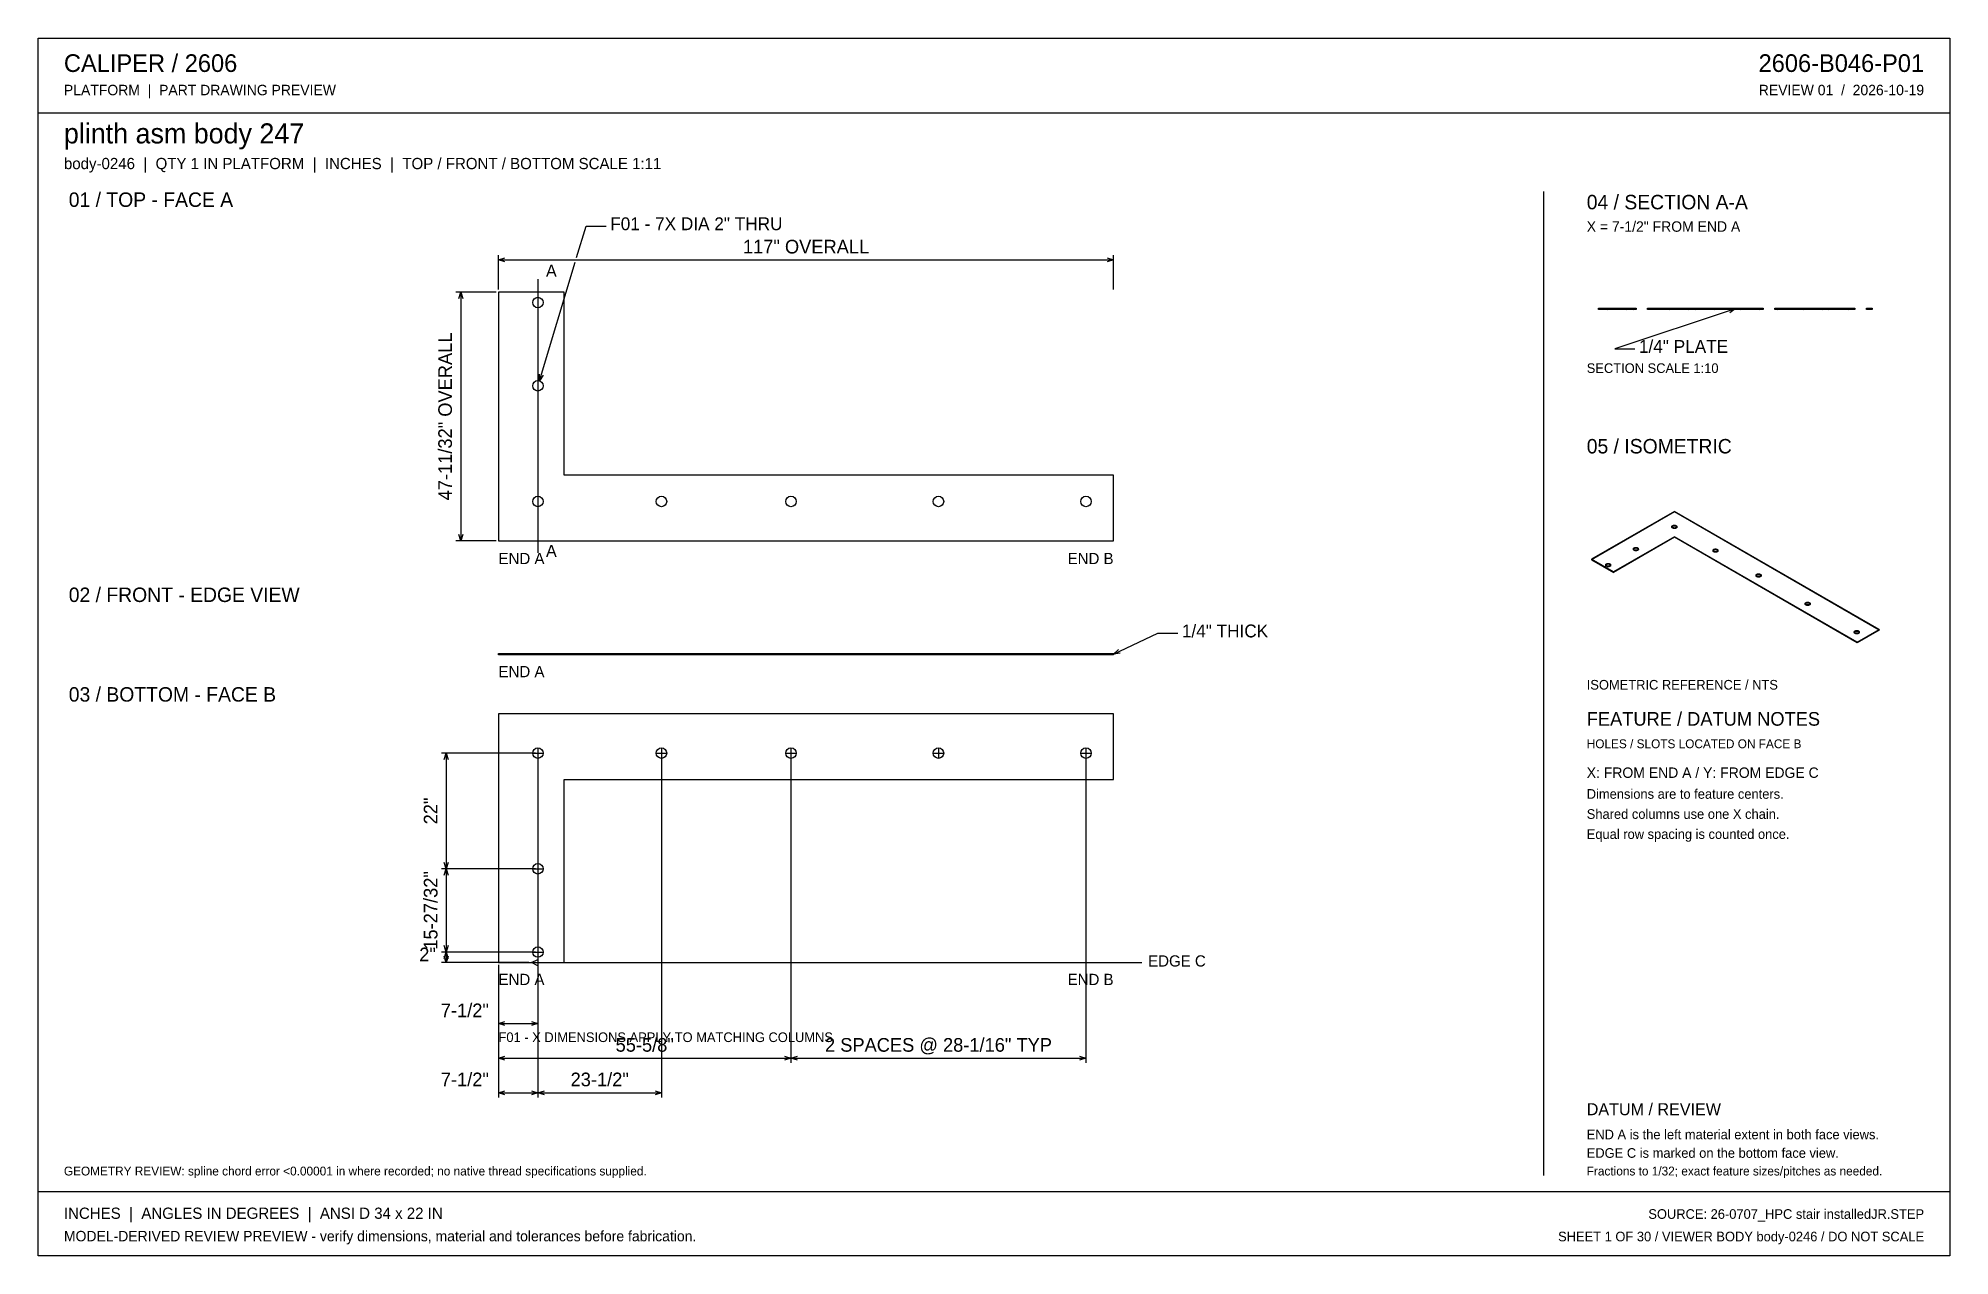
# Model space of a CAD drawing. Header units: inches. Extents: x 5 to 369, y 5 to 237.
import ezdxf
from ezdxf.enums import TextEntityAlignment as Align

# ---------------------------------------------------------------- set-up
doc = ezdxf.new("R2010")
doc.units = ezdxf.units.IN
doc.header["$MEASUREMENT"] = 0

msp = doc.modelspace()

# ---------------------------------------------------------------- texts
at = {"layer": 'ANNOTATION'}
for s, height, p in [('CALIPER / 2606', 3.3611, (10.08, 230.39)), ('PLATFORM  |  PART DRAWING PREVIEW', 1.9861, (10.08, 225.96)), ('plinth asm body 247', 3.8194, (10.08, 216.79)), ('body-0246  |  QTY 1 IN PLATFORM  |  INCHES  |  TOP / FRONT / BOTTOM SCALE 1:11', 2.1389, (10.08, 211.9)), ('01 / TOP - FACE A', 2.75, (11, 204.72)), ('04 / SECTION A-A', 2.75, (299.75, 204.26)), ('F01 - 7X DIA 2" THRU', 2.4444, (114, 200.29)), ('X = 7-1/2" FROM END A', 1.9861, (299.75, 199.99)), ('A', 2.29, (101.78, 191.43)), ('1/4" PLATE', 2.444, (309.68, 176.95)), ('SECTION SCALE 1:10', 1.8333, (299.75, 173.13)), ('05 / ISOMETRIC', 2.75, (299.75, 157.82)), ('END A', 2.139, (92.75, 136.76)), ('A', 2.29, (101.78, 138.13)), ('02 / FRONT - EDGE VIEW', 2.75, (11, 129.56)), ('1/4" THICK', 2.444, (222.74, 122.83)), ('END A', 2.139, (92.75, 115.25)), ('03 / BOTTOM - FACE B', 2.75, (11, 110.61)), ('ISOMETRIC REFERENCE / NTS', 1.8333, (299.75, 112.9)), ('FEATURE / DATUM NOTES', 2.5972, (299.75, 106.03)), ('HOLES / SLOTS LOCATED ON FACE B', 1.6806, (299.75, 101.75)), ('X: FROM END A / Y: FROM EDGE C', 1.9861, (299.75, 96.1)), ('Dimensions are to feature centers.', 1.8333, (299.75, 92.13)), ('Shared columns use one X chain.', 1.8333, (299.75, 88.31)), ('Equal row spacing is counted once.', 1.8333, (299.75, 84.49)), ('EDGE C', 2.139, (216.32, 60.21)), ('END A', 2.139, (92.75, 56.69)), ('F01 - X DIMENSIONS APPLY TO MATCHING COLUMNS', 1.8333, (92.75, 45.85)), ('DATUM / REVIEW', 2.2917, (299.75, 31.93)), ('END A is the left material extent in both face views.', 1.8333, (299.75, 27.35)), ('EDGE C is marked on the bottom face view.', 1.8333, (299.75, 23.83)), ('GEOMETRY REVIEW: spline chord error <0.00001 in where recorded; no native thread specifications supplied.', 1.68056, (10.08, 20.47)), ('Fractions to 1/32; exact feature sizes/pitches as needed.', 1.6806, (299.75, 20.47)), ('INCHES  |  ANGLES IN DEGREES  |  ANSI D 34 x 22 IN', 2.1389, (10.08, 12.22)), ('MODEL-DERIVED REVIEW PREVIEW - verify dimensions, material and tolerances before fabrication.', 1.9861, (10.08, 7.94))]:
    msp.add_text(s, height=height, dxfattribs=at).set_placement(p)
for s, height, p in [('2606-B046-P01', 3.3611, (363.92, 230.39)), ('REVIEW 01  /  2026-10-19', 1.9861, (363.92, 225.96)), ('END B', 2.139, (209.75, 136.76)), ('2"', 2.597, (80.83, 61.21)), ('END B', 2.139, (209.75, 56.69)), ('7-1/2"', 2.597, (90.92, 50.58)), ('7-1/2"', 2.597, (90.92, 37.44)), ('SOURCE: 26-0707_HPC stair installedJR.STEP', 1.8333, (363.92, 12.22)), ('SHEET 1 OF 30 / VIEWER BODY body-0246 / DO NOT SCALE', 1.8333, (363.92, 7.94))]:
    msp.add_text(s, height=height, dxfattribs=at).set_placement(p, align=Align.RIGHT)
for s, height, p in [('117" OVERALL', 2.5972, (151.25, 195.86)), ('55-5/8"', 2.597, (120.56, 44.01)), ('2 SPACES @ 28-1/16" TYP', 2.5972, (176.44, 44.01)), ('23-1/2"', 2.597, (112, 37.44))]:
    msp.add_text(s, height=height, dxfattribs=at).set_placement(p, align=Align.CENTER)
for s, height, p in [('47-11/32" OVERALL', 2.5972, (83.89, 164.86)), ('22"', 2.597, (81.14, 89.81)), ('15-27/32"', 2.597, (81.14, 70.89))]:
    msp.add_text(s, height=height, rotation=90, dxfattribs=at).set_placement(p, align=Align.CENTER)

# ---------------------------------------------------------------- linework, layer by layer
at = {"layer": 'ANNOTATION'}
for p, q in [((107.61, 195.08), (109.42, 201.06)), ((109.42, 201.06), (113.24, 201.06)), ((92.75, 188.99), (92.75, 195.56)), ((92.75, 194.64), (93.97, 195.02)), ((92.75, 194.64), (209.75, 194.64)), ((93.97, 194.26), (92.75, 194.64)), ((100.54, 171.65), (107.35, 194.2)), ((208.53, 195.02), (209.75, 194.64)), ((209.75, 194.64), (208.53, 194.26)), ((209.75, 188.99), (209.75, 195.56)), ((100.25, 190.97), (100.25, 138.9)), ((92.29, 188.53), (84.65, 188.53)), ((85.19, 187.31), (85.57, 188.53)), ((85.57, 188.53), (85.57, 141.19)), ((85.57, 188.53), (85.95, 187.31)), ((328.01, 185.33), (305.1, 177.71)), ((326.73, 185.31), (328.01, 185.33)), ((328.01, 185.33), (326.97, 184.59)), ((305.1, 177.71), (308.92, 177.71)), ((100.54, 171.65), (100.53, 172.93)), ((101.26, 172.71), (100.54, 171.65)), ((85.57, 141.19), (85.19, 142.41)), ((85.95, 142.41), (85.57, 141.19)), ((92.29, 141.19), (84.65, 141.19)), ((209.75, 119.65), (218.15, 123.6)), ((209.75, 119.65), (210.69, 120.52)), ((218.15, 123.6), (221.97, 123.6)), ((211.02, 119.83), (209.75, 119.65)), ((99.79, 100.81), (81.9, 100.81)), ((82.44, 99.59), (82.82, 100.81)), ((82.82, 100.81), (82.82, 78.81)), ((82.82, 100.81), (83.2, 99.59)), ((99.33, 100.81), (101.17, 100.81)), ((100.25, 101.72), (100.25, 99.89)), ((100.25, 100.35), (100.25, 35.3)), ((100.25, 100.35), (100.25, 35.3)), ((122.83, 100.81), (124.67, 100.81)), ((123.75, 101.72), (123.75, 99.89)), ((123.75, 100.35), (123.75, 35.3)), ((147.46, 100.81), (149.29, 100.81)), ((148.38, 101.72), (148.38, 99.89)), ((148.38, 100.35), (148.38, 41.87)), ((148.38, 100.35), (148.38, 41.87)), ((175.52, 100.81), (177.35, 100.81)), ((176.44, 101.72), (176.44, 99.89)), ((203.58, 100.81), (205.42, 100.81)), ((204.5, 101.72), (204.5, 99.89)), ((204.5, 100.35), (204.5, 41.87)), ((82.82, 78.81), (82.44, 80.03)), ((83.2, 80.03), (82.82, 78.81)), ((99.79, 78.81), (81.9, 78.81)), ((99.79, 78.81), (81.9, 78.81)), ((82.44, 77.59), (82.82, 78.81)), ((82.82, 78.81), (82.82, 62.97)), ((82.82, 78.81), (83.2, 77.59)), ((99.33, 78.81), (101.17, 78.81)), ((100.25, 79.72), (100.25, 77.89)), ((99.79, 62.97), (81.9, 62.97)), ((99.79, 62.97), (81.9, 62.97)), ((82.82, 62.97), (82.44, 64.19)), ((82.44, 61.75), (82.82, 62.97)), ((82.82, 60.97), (82.44, 62.19)), ((83.2, 64.19), (82.82, 62.97)), ((82.82, 62.97), (82.82, 60.97)), ((82.82, 62.97), (83.2, 61.75)), ((83.2, 62.19), (82.82, 60.97)), ((99.33, 62.97), (101.17, 62.97)), ((100.25, 63.89), (100.25, 62.05)), ((100.25, 62.51), (100.25, 48.44)), ((98.54, 60.97), (81.9, 60.97)), ((92.75, 60.51), (92.75, 48.44)), ((92.75, 60.51), (92.75, 41.87)), ((92.75, 60.51), (92.75, 35.3)), ((99, 60.97), (100.22, 61.58)), ((99, 60.97), (215.1, 60.97)), ((100.22, 60.36), (99, 60.97)), ((100.22, 61.58), (100.22, 60.36)), ((92.75, 49.36), (93.97, 49.74)), ((92.75, 49.36), (100.25, 49.36)), ((93.97, 48.98), (92.75, 49.36)), ((99.03, 49.74), (100.25, 49.36)), ((100.25, 49.36), (99.03, 48.98)), ((92.75, 42.79), (93.97, 43.17)), ((92.75, 42.79), (148.38, 42.79)), ((93.97, 42.41), (92.75, 42.79)), ((147.15, 43.17), (148.38, 42.79)), ((148.38, 42.79), (147.15, 42.41)), ((148.38, 42.79), (149.6, 43.17)), ((148.38, 42.79), (204.5, 42.79)), ((149.6, 42.41), (148.38, 42.79)), ((203.28, 43.17), (204.5, 42.79)), ((204.5, 42.79), (203.28, 42.41)), ((92.75, 36.22), (93.97, 36.6)), ((99.03, 36.6), (100.25, 36.22)), ((100.25, 36.22), (101.47, 36.6)), ((122.53, 36.6), (123.75, 36.22)), ((92.75, 36.22), (100.25, 36.22)), ((93.97, 35.84), (92.75, 36.22)), ((100.25, 36.22), (99.03, 35.84)), ((100.25, 36.22), (123.75, 36.22)), ((101.47, 35.84), (100.25, 36.22)), ((123.75, 36.22), (122.53, 35.84))]:
    msp.add_line(p, q, dxfattribs=at)
at = {"layer": 'OUTLINE'}
for p, q in [((5.19, 236.81), (368.81, 236.81)), ((5.19, 5.19), (5.19, 236.81)), ((368.81, 236.81), (368.81, 5.19)), ((5.19, 222.6), (368.81, 222.6)), ((291.5, 207.63), (291.5, 20.47)), ((105.25, 188.53), (92.75, 188.53)), ((92.75, 188.53), (92.75, 141.19)), ((105.25, 153.69), (105.25, 188.53)), ((301.98, 185.47), (309.13, 185.47)), ((301.98, 185.2), (301.98, 185.47)), ((302.44, 185.2), (302.71, 185.47)), ((303.66, 185.2), (303.93, 185.47)), ((304.88, 185.2), (305.16, 185.47)), ((306.1, 185.2), (306.38, 185.47)), ((307.33, 185.2), (307.6, 185.47)), ((308.55, 185.2), (308.82, 185.47)), ((309.13, 185.47), (309.13, 185.2)), ((311.33, 185.47), (333.33, 185.47)), ((311.33, 185.2), (311.33, 185.47)), ((311.79, 185.2), (312.06, 185.47)), ((313.01, 185.2), (313.28, 185.47)), ((314.23, 185.2), (314.51, 185.47)), ((315.45, 185.2), (315.73, 185.47)), ((316.68, 185.2), (316.95, 185.47)), ((317.9, 185.2), (318.17, 185.47)), ((319.12, 185.2), (319.4, 185.47)), ((320.34, 185.2), (320.62, 185.47)), ((321.56, 185.2), (321.84, 185.47)), ((322.79, 185.2), (323.06, 185.47)), ((324.01, 185.2), (324.28, 185.47)), ((325.23, 185.2), (325.51, 185.47)), ((326.45, 185.2), (326.73, 185.47)), ((327.68, 185.2), (327.95, 185.47)), ((328.9, 185.2), (329.17, 185.47)), ((330.12, 185.2), (330.4, 185.47)), ((331.34, 185.2), (331.62, 185.47)), ((332.56, 185.2), (332.84, 185.47)), ((333.33, 185.47), (333.33, 185.2)), ((335.53, 185.47), (350.75, 185.47)), ((335.53, 185.2), (335.53, 185.47)), ((335.99, 185.2), (336.26, 185.47)), ((337.21, 185.2), (337.48, 185.47)), ((338.43, 185.2), (338.71, 185.47)), ((339.65, 185.2), (339.93, 185.47)), ((340.88, 185.2), (341.15, 185.47)), ((342.1, 185.2), (342.37, 185.47)), ((343.32, 185.2), (343.6, 185.47)), ((344.54, 185.2), (344.82, 185.47)), ((345.76, 185.2), (346.04, 185.47)), ((346.99, 185.2), (347.26, 185.47)), ((348.21, 185.2), (348.48, 185.47)), ((349.43, 185.2), (349.71, 185.47)), ((350.65, 185.2), (350.75, 185.47)), ((350.75, 185.47), (350.75, 185.2)), ((352.95, 185.47), (354.05, 185.47)), ((352.95, 185.2), (352.95, 185.47)), ((353.41, 185.2), (353.68, 185.47)), ((354.05, 185.47), (354.05, 185.2)), ((309.13, 185.2), (301.98, 185.2)), ((333.33, 185.2), (311.33, 185.2)), ((350.75, 185.2), (335.53, 185.2)), ((354.05, 185.2), (352.95, 185.2)), ((209.75, 153.69), (105.25, 153.69)), ((209.75, 141.19), (209.75, 153.69)), ((316.42, 146.78), (300.67, 137.69)), ((316.42, 146.69), (300.67, 137.59)), ((316.42, 146.69), (316.42, 146.78)), ((355.36, 124.3), (316.42, 146.78)), ((355.36, 124.2), (316.42, 146.69)), ((316.42, 141.98), (304.83, 135.28)), ((316.42, 141.88), (304.83, 135.19)), ((315.95, 143.93), (315.96, 143.94)), ((315.95, 143.91), (315.95, 143.93)), ((315.95, 143.9), (315.95, 143.91)), ((315.95, 143.89), (315.95, 143.9)), ((315.95, 143.87), (315.95, 143.89)), ((315.96, 143.86), (315.95, 143.87)), ((315.95, 143.83), (315.96, 143.84)), ((315.95, 143.82), (315.95, 143.83)), ((315.95, 143.8), (315.95, 143.82)), ((315.95, 143.79), (315.95, 143.8)), ((315.95, 143.78), (315.95, 143.79)), ((315.96, 143.76), (315.95, 143.78)), ((315.96, 143.97), (315.97, 143.98)), ((315.96, 143.95), (315.96, 143.97)), ((315.96, 143.94), (315.96, 143.95)), ((315.96, 143.87), (315.97, 143.88)), ((315.96, 143.86), (315.96, 143.87)), ((315.96, 143.84), (315.96, 143.86)), ((315.96, 143.85), (315.96, 143.86)), ((315.96, 143.83), (315.96, 143.85)), ((315.97, 143.82), (315.96, 143.83)), ((315.96, 143.75), (315.96, 143.76)), ((315.96, 143.74), (315.96, 143.75)), ((315.97, 143.72), (315.96, 143.74)), ((315.97, 143.98), (315.98, 143.99)), ((315.97, 143.88), (315.98, 143.9)), ((315.98, 143.81), (315.97, 143.82)), ((315.98, 143.71), (315.97, 143.72)), ((315.98, 143.99), (315.99, 144)), ((315.98, 143.9), (315.99, 143.91)), ((315.99, 143.8), (315.98, 143.81)), ((315.99, 143.7), (315.98, 143.71)), ((315.99, 144), (316, 144.02)), ((315.99, 143.91), (316, 143.92)), ((316, 143.78), (315.99, 143.8)), ((316, 143.69), (315.99, 143.7)), ((316, 144.02), (316.01, 144.03)), ((316, 143.92), (316.01, 143.93)), ((316.01, 143.77), (316, 143.78)), ((316.01, 143.68), (316, 143.69)), ((316.01, 144.03), (316.02, 144.04)), ((316.01, 143.93), (316.02, 143.94)), ((316.02, 143.76), (316.01, 143.77)), ((316.02, 143.66), (316.01, 143.68)), ((316.02, 144.04), (316.03, 144.05)), ((316.02, 143.94), (316.03, 143.95)), ((316.03, 143.75), (316.02, 143.76)), ((316.03, 143.65), (316.02, 143.66)), ((316.03, 144.05), (316.04, 144.06)), ((316.03, 143.95), (316.04, 143.97)), ((316.04, 143.74), (316.03, 143.75)), ((316.04, 143.64), (316.03, 143.65)), ((316.04, 144.06), (316.06, 144.07)), ((316.04, 143.97), (316.06, 143.98)), ((316.06, 143.73), (316.04, 143.74)), ((316.06, 143.63), (316.04, 143.64)), ((316.06, 144.07), (316.07, 144.08)), ((316.06, 143.98), (316.07, 143.99)), ((316.07, 143.72), (316.06, 143.73)), ((316.07, 143.62), (316.06, 143.63)), ((316.07, 144.08), (316.09, 144.09)), ((316.07, 143.99), (316.09, 144)), ((316.09, 143.71), (316.07, 143.72)), ((316.09, 143.61), (316.07, 143.62)), ((316.09, 144.09), (316.11, 144.1)), ((316.09, 144), (316.11, 144)), ((316.11, 143.7), (316.09, 143.71)), ((316.09, 143.61), (316.09, 143.71)), ((316.11, 143.6), (316.09, 143.61)), ((316.11, 144.1), (316.12, 144.11)), ((316.11, 144), (316.12, 144.01)), ((316.12, 143.69), (316.11, 143.7)), ((316.12, 143.59), (316.11, 143.6)), ((316.12, 144.11), (316.14, 144.12)), ((316.12, 144.01), (316.14, 144.02)), ((316.14, 143.68), (316.12, 143.69)), ((316.14, 143.59), (316.12, 143.59)), ((316.14, 144.12), (316.16, 144.13)), ((316.14, 144.02), (316.16, 144.03)), ((316.16, 143.67), (316.14, 143.68)), ((316.16, 143.58), (316.14, 143.59)), ((316.16, 144.13), (316.18, 144.13)), ((316.16, 144.03), (316.18, 144.04)), ((316.18, 143.67), (316.16, 143.67)), ((316.18, 143.57), (316.16, 143.58)), ((316.18, 144.13), (316.2, 144.14)), ((316.18, 144.04), (316.2, 144.04)), ((316.2, 143.66), (316.18, 143.67)), ((316.2, 143.56), (316.18, 143.57)), ((316.2, 144.14), (316.22, 144.15)), ((316.2, 144.04), (316.22, 144.05)), ((316.22, 143.65), (316.2, 143.66)), ((316.22, 143.56), (316.2, 143.56)), ((316.22, 144.15), (316.24, 144.15)), ((316.22, 144.05), (316.24, 144.05)), ((316.24, 143.65), (316.22, 143.65)), ((316.24, 143.55), (316.22, 143.56)), ((316.24, 144.15), (316.26, 144.16)), ((316.24, 144.05), (316.26, 144.06)), ((316.26, 143.64), (316.24, 143.65)), ((316.26, 143.55), (316.24, 143.55)), ((316.26, 144.16), (316.28, 144.16)), ((316.26, 144.06), (316.28, 144.06)), ((316.28, 143.64), (316.26, 143.64)), ((316.28, 143.54), (316.26, 143.55)), ((316.28, 144.16), (316.31, 144.16)), ((316.28, 144.06), (316.31, 144.07)), ((316.31, 143.64), (316.28, 143.64)), ((316.31, 143.54), (316.28, 143.54)), ((316.31, 144.16), (316.33, 144.17)), ((316.31, 144.07), (316.33, 144.07)), ((316.33, 143.63), (316.31, 143.64)), ((316.33, 143.54), (316.31, 143.54)), ((316.33, 144.17), (316.35, 144.17)), ((316.33, 144.07), (316.35, 144.07)), ((316.35, 143.63), (316.33, 143.63)), ((316.35, 143.53), (316.33, 143.54)), ((316.35, 144.17), (316.38, 144.17)), ((316.35, 144.07), (316.38, 144.07)), ((316.38, 143.63), (316.35, 143.63)), ((316.38, 143.53), (316.35, 143.53)), ((316.38, 144.17), (316.4, 144.17)), ((316.38, 144.07), (316.4, 144.07)), ((316.4, 143.63), (316.38, 143.63)), ((316.4, 143.53), (316.38, 143.53)), ((316.4, 144.17), (316.42, 144.17)), ((316.4, 144.07), (316.42, 144.08)), ((316.42, 143.63), (316.4, 143.63)), ((316.42, 143.53), (316.4, 143.53)), ((316.42, 144.17), (316.44, 144.17)), ((316.42, 144.08), (316.44, 144.07)), ((316.44, 143.63), (316.42, 143.63)), ((316.44, 143.53), (316.42, 143.53)), ((316.42, 141.98), (316.42, 141.88)), ((351.2, 121.9), (316.42, 141.98)), ((351.2, 121.8), (316.42, 141.88)), ((316.44, 144.17), (316.47, 144.17)), ((316.44, 144.07), (316.47, 144.07)), ((316.47, 143.63), (316.44, 143.63)), ((316.47, 143.53), (316.44, 143.53)), ((316.47, 144.17), (316.49, 144.17)), ((316.47, 144.07), (316.49, 144.07)), ((316.49, 143.63), (316.47, 143.63)), ((316.49, 143.53), (316.47, 143.53)), ((316.49, 144.17), (316.51, 144.17)), ((316.49, 144.07), (316.51, 144.07)), ((316.51, 143.63), (316.49, 143.63)), ((316.51, 143.54), (316.49, 143.53)), ((316.51, 144.17), (316.54, 144.16)), ((316.51, 144.07), (316.54, 144.07)), ((316.54, 143.64), (316.51, 143.63)), ((316.54, 143.54), (316.51, 143.54)), ((316.54, 144.16), (316.56, 144.16)), ((316.54, 144.07), (316.56, 144.06)), ((316.56, 143.64), (316.54, 143.64)), ((316.56, 143.54), (316.54, 143.54)), ((316.56, 144.16), (316.58, 144.16)), ((316.56, 144.06), (316.58, 144.06)), ((316.58, 143.64), (316.56, 143.64)), ((316.58, 143.55), (316.56, 143.54)), ((316.58, 144.16), (316.6, 144.15)), ((316.58, 144.06), (316.6, 144.05)), ((316.6, 143.65), (316.58, 143.64)), ((316.6, 143.55), (316.58, 143.55)), ((316.6, 144.15), (316.62, 144.15)), ((316.6, 144.05), (316.62, 144.05)), ((316.62, 143.65), (316.6, 143.65)), ((316.62, 143.56), (316.6, 143.55)), ((316.62, 144.15), (316.64, 144.14)), ((316.62, 144.05), (316.64, 144.04)), ((316.64, 143.66), (316.62, 143.65)), ((316.64, 143.56), (316.62, 143.56)), ((316.64, 144.14), (316.66, 144.13)), ((316.64, 144.04), (316.66, 144.04)), ((316.66, 143.67), (316.64, 143.66)), ((316.66, 143.57), (316.64, 143.56)), ((316.66, 144.13), (316.68, 144.13)), ((316.66, 144.04), (316.68, 144.03)), ((316.68, 143.67), (316.66, 143.67)), ((316.68, 143.58), (316.66, 143.57)), ((316.68, 144.13), (316.7, 144.12)), ((316.68, 144.03), (316.7, 144.02)), ((316.7, 143.68), (316.68, 143.67)), ((316.7, 143.59), (316.68, 143.58)), ((316.7, 144.12), (316.72, 144.11)), ((316.7, 144.02), (316.72, 144.01)), ((316.72, 143.69), (316.7, 143.68)), ((316.72, 143.59), (316.7, 143.59)), ((316.72, 144.11), (316.74, 144.1)), ((316.72, 144.01), (316.74, 144)), ((316.74, 143.7), (316.72, 143.69)), ((316.74, 143.6), (316.72, 143.59)), ((316.74, 144.1), (316.75, 144.09)), ((316.74, 144), (316.75, 144)), ((316.75, 143.71), (316.74, 143.7)), ((316.75, 143.61), (316.74, 143.6)), ((316.75, 144.09), (316.77, 144.08)), ((316.75, 144), (316.75, 144.09)), ((316.75, 144), (316.77, 143.99)), ((316.77, 143.72), (316.75, 143.71)), ((316.77, 143.62), (316.75, 143.61)), ((316.77, 144.08), (316.79, 144.07)), ((316.77, 143.99), (316.79, 143.98)), ((316.79, 143.73), (316.77, 143.72)), ((316.79, 143.63), (316.77, 143.62)), ((316.79, 144.07), (316.8, 144.06)), ((316.79, 143.98), (316.8, 143.97)), ((316.8, 143.74), (316.79, 143.73)), ((316.8, 143.64), (316.79, 143.63)), ((316.8, 144.06), (316.81, 144.05)), ((316.8, 143.97), (316.81, 143.95)), ((316.81, 143.75), (316.8, 143.74)), ((316.81, 143.65), (316.8, 143.64)), ((316.81, 144.05), (316.83, 144.04)), ((316.81, 143.95), (316.83, 143.94)), ((316.83, 143.76), (316.81, 143.75)), ((316.83, 143.66), (316.81, 143.65)), ((316.83, 144.04), (316.84, 144.03)), ((316.83, 143.94), (316.84, 143.93)), ((316.84, 143.77), (316.83, 143.76)), ((316.84, 143.68), (316.83, 143.66)), ((316.84, 144.03), (316.85, 144.02)), ((316.84, 143.93), (316.85, 143.92)), ((316.85, 143.78), (316.84, 143.77)), ((316.85, 143.69), (316.84, 143.68)), ((316.85, 144.02), (316.86, 144)), ((316.85, 143.92), (316.86, 143.91)), ((316.86, 143.8), (316.85, 143.78)), ((316.86, 143.7), (316.85, 143.69)), ((316.86, 144), (316.86, 143.99)), ((316.86, 143.99), (316.87, 143.98)), ((316.86, 143.91), (316.86, 143.9)), ((316.86, 143.9), (316.87, 143.88)), ((316.87, 143.82), (316.86, 143.81)), ((316.86, 143.81), (316.86, 143.8)), ((316.87, 143.72), (316.86, 143.71)), ((316.86, 143.71), (316.86, 143.7)), ((316.87, 143.98), (316.88, 143.97)), ((316.87, 143.88), (316.88, 143.87)), ((316.88, 143.83), (316.87, 143.82)), ((316.88, 143.74), (316.87, 143.72)), ((316.88, 143.97), (316.88, 143.95)), ((316.88, 143.95), (316.89, 143.94)), ((316.88, 143.87), (316.88, 143.86)), ((316.89, 143.86), (316.88, 143.85)), ((316.88, 143.86), (316.89, 143.84)), ((316.88, 143.85), (316.88, 143.83)), ((316.89, 143.76), (316.88, 143.75)), ((316.88, 143.75), (316.88, 143.74)), ((316.89, 143.94), (316.89, 143.93)), ((316.89, 143.93), (316.89, 143.91)), ((316.89, 143.91), (316.89, 143.9)), ((316.89, 143.9), (316.89, 143.89)), ((316.89, 143.89), (316.89, 143.87)), ((316.89, 143.87), (316.89, 143.86)), ((316.89, 143.84), (316.89, 143.83)), ((316.89, 143.83), (316.89, 143.82)), ((316.89, 143.82), (316.89, 143.8)), ((316.89, 143.8), (316.89, 143.79)), ((316.89, 143.79), (316.89, 143.78)), ((316.89, 143.78), (316.89, 143.76)), ((92.75, 141.19), (209.75, 141.19)), ((308.63, 139.71), (308.64, 139.73)), ((308.63, 139.7), (308.63, 139.71)), ((308.63, 139.69), (308.63, 139.7)), ((308.63, 139.67), (308.63, 139.69)), ((308.63, 139.66), (308.63, 139.67)), ((308.63, 139.65), (308.63, 139.66)), ((308.63, 139.63), (308.63, 139.65)), ((308.64, 139.62), (308.63, 139.63)), ((308.63, 139.62), (308.64, 139.63)), ((308.63, 139.6), (308.63, 139.62)), ((308.63, 139.59), (308.63, 139.6)), ((308.63, 139.58), (308.63, 139.59)), ((308.63, 139.56), (308.63, 139.58)), ((308.63, 139.55), (308.63, 139.56)), ((308.63, 139.54), (308.63, 139.55)), ((308.64, 139.52), (308.63, 139.54)), ((308.64, 139.74), (308.65, 139.75)), ((308.64, 139.73), (308.64, 139.74)), ((308.64, 139.64), (308.65, 139.65)), ((308.64, 139.63), (308.64, 139.64)), ((308.64, 139.61), (308.64, 139.62)), ((308.65, 139.59), (308.64, 139.61)), ((308.64, 139.51), (308.64, 139.52)), ((308.65, 139.5), (308.64, 139.51)), ((308.65, 139.75), (308.66, 139.76)), ((308.65, 139.65), (308.66, 139.67)), ((308.66, 139.58), (308.65, 139.59)), ((308.66, 139.48), (308.65, 139.5)), ((308.66, 139.78), (308.67, 139.79)), ((308.66, 139.76), (308.66, 139.78)), ((308.66, 139.68), (308.67, 139.69)), ((308.66, 139.67), (308.66, 139.68)), ((308.66, 139.57), (308.66, 139.58)), ((308.67, 139.56), (308.66, 139.57)), ((308.66, 139.47), (308.66, 139.48)), ((308.67, 139.46), (308.66, 139.47)), ((308.67, 139.79), (308.68, 139.8)), ((308.67, 139.69), (308.68, 139.7)), ((308.68, 139.54), (308.67, 139.56)), ((308.68, 139.45), (308.67, 139.46)), ((308.68, 139.8), (308.7, 139.81)), ((308.68, 139.7), (308.7, 139.72)), ((308.7, 139.53), (308.68, 139.54)), ((308.7, 139.44), (308.68, 139.45)), ((308.7, 139.81), (308.71, 139.82)), ((308.7, 139.72), (308.71, 139.73)), ((308.71, 139.52), (308.7, 139.53)), ((308.71, 139.43), (308.7, 139.44)), ((308.71, 139.82), (308.72, 139.83)), ((308.71, 139.73), (308.72, 139.74)), ((308.72, 139.51), (308.71, 139.52)), ((308.72, 139.41), (308.71, 139.43)), ((308.72, 139.83), (308.74, 139.84)), ((308.72, 139.74), (308.74, 139.75)), ((308.74, 139.5), (308.72, 139.51)), ((308.74, 139.4), (308.72, 139.41)), ((308.74, 139.84), (308.75, 139.85)), ((308.74, 139.75), (308.75, 139.76)), ((308.75, 139.49), (308.74, 139.5)), ((308.75, 139.39), (308.74, 139.4)), ((308.75, 139.85), (308.77, 139.86)), ((308.75, 139.76), (308.77, 139.77)), ((308.77, 139.48), (308.75, 139.49)), ((308.77, 139.38), (308.75, 139.39)), ((308.77, 139.86), (308.78, 139.87)), ((308.77, 139.77), (308.78, 139.78)), ((308.78, 139.47), (308.77, 139.48)), ((308.77, 139.38), (308.77, 139.48)), ((308.78, 139.37), (308.77, 139.38)), ((308.78, 139.87), (308.8, 139.88)), ((308.78, 139.78), (308.8, 139.79)), ((308.8, 139.46), (308.78, 139.47)), ((308.8, 139.37), (308.78, 139.37)), ((308.8, 139.88), (308.82, 139.89)), ((308.8, 139.79), (308.82, 139.79)), ((308.82, 139.45), (308.8, 139.46)), ((308.82, 139.36), (308.8, 139.37)), ((308.82, 139.89), (308.84, 139.9)), ((308.82, 139.79), (308.84, 139.8)), ((308.84, 139.45), (308.82, 139.45)), ((308.84, 139.35), (308.82, 139.36)), ((308.84, 139.9), (308.86, 139.91)), ((308.84, 139.8), (308.86, 139.81)), ((308.86, 139.44), (308.84, 139.45)), ((308.86, 139.34), (308.84, 139.35)), ((308.86, 139.91), (308.88, 139.91)), ((308.86, 139.81), (308.88, 139.82)), ((308.88, 139.43), (308.86, 139.44)), ((308.88, 139.34), (308.86, 139.34)), ((308.88, 139.91), (308.9, 139.92)), ((308.88, 139.82), (308.9, 139.82)), ((308.9, 139.43), (308.88, 139.43)), ((308.9, 139.33), (308.88, 139.34)), ((308.9, 139.92), (308.92, 139.92)), ((308.9, 139.82), (308.92, 139.83)), ((308.92, 139.42), (308.9, 139.43)), ((308.92, 139.32), (308.9, 139.33)), ((308.92, 139.92), (308.94, 139.93)), ((308.92, 139.83), (308.94, 139.83)), ((308.94, 139.42), (308.92, 139.42)), ((308.94, 139.32), (308.92, 139.32)), ((308.94, 139.93), (308.96, 139.93)), ((308.94, 139.83), (308.96, 139.84)), ((308.96, 139.41), (308.94, 139.42)), ((308.96, 139.32), (308.94, 139.32)), ((308.96, 139.93), (308.99, 139.94)), ((308.96, 139.84), (308.99, 139.84)), ((308.99, 139.41), (308.96, 139.41)), ((308.99, 139.31), (308.96, 139.32)), ((308.99, 139.94), (309.01, 139.94)), ((308.99, 139.84), (309.01, 139.84)), ((309.01, 139.41), (308.99, 139.41)), ((309.01, 139.31), (308.99, 139.31)), ((309.01, 139.94), (309.03, 139.94)), ((309.01, 139.84), (309.03, 139.84)), ((309.03, 139.4), (309.01, 139.41)), ((309.03, 139.31), (309.01, 139.31)), ((309.03, 139.94), (309.05, 139.94)), ((309.03, 139.84), (309.05, 139.85)), ((309.05, 139.4), (309.03, 139.4)), ((309.05, 139.31), (309.03, 139.31)), ((309.05, 139.94), (309.08, 139.94)), ((309.05, 139.85), (309.08, 139.85)), ((309.08, 139.4), (309.05, 139.4)), ((309.08, 139.3), (309.05, 139.31)), ((309.08, 139.94), (309.1, 139.94)), ((309.08, 139.85), (309.1, 139.85)), ((309.1, 139.4), (309.08, 139.4)), ((309.1, 139.3), (309.08, 139.3)), ((309.1, 139.94), (309.12, 139.94)), ((309.1, 139.85), (309.12, 139.85)), ((309.12, 139.4), (309.1, 139.4)), ((309.12, 139.3), (309.1, 139.3)), ((309.12, 139.94), (309.15, 139.94)), ((309.12, 139.85), (309.15, 139.85)), ((309.15, 139.4), (309.12, 139.4)), ((309.15, 139.31), (309.12, 139.3)), ((309.15, 139.94), (309.17, 139.94)), ((309.15, 139.85), (309.17, 139.84)), ((309.17, 139.4), (309.15, 139.4)), ((309.17, 139.31), (309.15, 139.31)), ((309.17, 139.94), (309.19, 139.94)), ((309.17, 139.84), (309.19, 139.84)), ((309.19, 139.41), (309.17, 139.4)), ((309.19, 139.31), (309.17, 139.31)), ((309.19, 139.94), (309.21, 139.94)), ((309.19, 139.84), (309.21, 139.84)), ((309.21, 139.41), (309.19, 139.41)), ((309.21, 139.31), (309.19, 139.31)), ((309.21, 139.94), (309.24, 139.93)), ((309.21, 139.84), (309.24, 139.84)), ((309.24, 139.41), (309.21, 139.41)), ((309.24, 139.32), (309.21, 139.31)), ((309.24, 139.93), (309.26, 139.93)), ((309.24, 139.84), (309.26, 139.83)), ((309.26, 139.42), (309.24, 139.41)), ((309.26, 139.32), (309.24, 139.32)), ((309.26, 139.93), (309.28, 139.92)), ((309.26, 139.83), (309.28, 139.83)), ((309.28, 139.42), (309.26, 139.42)), ((309.28, 139.32), (309.26, 139.32)), ((309.28, 139.92), (309.3, 139.92)), ((309.28, 139.83), (309.3, 139.82)), ((309.3, 139.43), (309.28, 139.42)), ((309.3, 139.33), (309.28, 139.32)), ((309.3, 139.92), (309.32, 139.91)), ((309.3, 139.82), (309.32, 139.82)), ((309.32, 139.43), (309.3, 139.43)), ((309.32, 139.34), (309.3, 139.33)), ((309.32, 139.91), (309.34, 139.91)), ((309.32, 139.82), (309.34, 139.81)), ((309.34, 139.44), (309.32, 139.43)), ((309.34, 139.34), (309.32, 139.34)), ((309.34, 139.91), (309.36, 139.9)), ((309.34, 139.81), (309.36, 139.8)), ((309.36, 139.45), (309.34, 139.44)), ((309.36, 139.35), (309.34, 139.34)), ((309.36, 139.9), (309.38, 139.89)), ((309.36, 139.8), (309.38, 139.79)), ((309.38, 139.45), (309.36, 139.45)), ((309.38, 139.36), (309.36, 139.35)), ((309.38, 139.89), (309.4, 139.88)), ((309.38, 139.79), (309.4, 139.79)), ((309.4, 139.46), (309.38, 139.45)), ((309.4, 139.37), (309.38, 139.36)), ((309.4, 139.88), (309.42, 139.87)), ((309.4, 139.79), (309.42, 139.78)), ((309.42, 139.47), (309.4, 139.46)), ((309.42, 139.37), (309.4, 139.37)), ((309.42, 139.87), (309.43, 139.86)), ((309.42, 139.78), (309.43, 139.77)), ((309.43, 139.48), (309.42, 139.47)), ((309.43, 139.38), (309.42, 139.37)), ((309.43, 139.86), (309.45, 139.85)), ((309.43, 139.77), (309.43, 139.86)), ((309.43, 139.77), (309.45, 139.76)), ((309.45, 139.49), (309.43, 139.48)), ((309.45, 139.39), (309.43, 139.38)), ((309.45, 139.85), (309.46, 139.84)), ((309.45, 139.76), (309.46, 139.75)), ((309.46, 139.5), (309.45, 139.49)), ((309.46, 139.4), (309.45, 139.39)), ((309.46, 139.84), (309.48, 139.83)), ((309.46, 139.75), (309.48, 139.74)), ((309.48, 139.51), (309.46, 139.5)), ((309.48, 139.41), (309.46, 139.4)), ((309.48, 139.83), (309.49, 139.82)), ((309.48, 139.74), (309.49, 139.73)), ((309.49, 139.52), (309.48, 139.51)), ((309.49, 139.43), (309.48, 139.41)), ((309.49, 139.82), (309.5, 139.81)), ((309.49, 139.73), (309.5, 139.72)), ((309.5, 139.53), (309.49, 139.52)), ((309.5, 139.44), (309.49, 139.43)), ((309.5, 139.81), (309.51, 139.8)), ((309.5, 139.72), (309.51, 139.7)), ((309.51, 139.54), (309.5, 139.53)), ((309.51, 139.45), (309.5, 139.44)), ((309.51, 139.8), (309.52, 139.79)), ((309.51, 139.7), (309.52, 139.69)), ((309.52, 139.56), (309.51, 139.54)), ((309.52, 139.46), (309.51, 139.45)), ((309.52, 139.79), (309.53, 139.78)), ((309.52, 139.69), (309.53, 139.68)), ((309.53, 139.57), (309.52, 139.56)), ((309.53, 139.47), (309.52, 139.46)), ((309.53, 139.78), (309.54, 139.76)), ((309.53, 139.68), (309.54, 139.67)), ((309.54, 139.58), (309.53, 139.57)), ((309.54, 139.48), (309.53, 139.47)), ((309.54, 139.76), (309.55, 139.75)), ((309.54, 139.67), (309.55, 139.65)), ((309.55, 139.59), (309.54, 139.58)), ((309.55, 139.5), (309.54, 139.48)), ((309.55, 139.75), (309.56, 139.74)), ((309.55, 139.65), (309.56, 139.64)), ((309.56, 139.61), (309.55, 139.59)), ((309.56, 139.51), (309.55, 139.5)), ((309.56, 139.74), (309.56, 139.73)), ((309.56, 139.73), (309.56, 139.71)), ((309.56, 139.71), (309.57, 139.7)), ((309.57, 139.65), (309.56, 139.63)), ((309.56, 139.64), (309.56, 139.63)), ((309.56, 139.63), (309.56, 139.62)), ((309.56, 139.63), (309.56, 139.62)), ((309.56, 139.62), (309.56, 139.61)), ((309.56, 139.62), (309.57, 139.6)), ((309.57, 139.55), (309.56, 139.54)), ((309.56, 139.54), (309.56, 139.52)), ((309.56, 139.52), (309.56, 139.51)), ((309.57, 139.7), (309.57, 139.69)), ((309.57, 139.69), (309.57, 139.67)), ((309.57, 139.67), (309.57, 139.66)), ((309.57, 139.66), (309.57, 139.65)), ((309.57, 139.6), (309.57, 139.59)), ((309.57, 139.59), (309.57, 139.58)), ((309.57, 139.58), (309.57, 139.56)), ((309.57, 139.56), (309.57, 139.55)), ((323.77, 139.41), (323.78, 139.42)), ((323.77, 139.4), (323.77, 139.41)), ((323.77, 139.38), (323.77, 139.4)), ((323.77, 139.37), (323.77, 139.38)), ((323.77, 139.36), (323.77, 139.37)), ((323.78, 139.34), (323.77, 139.36)), ((323.77, 139.31), (323.78, 139.33)), ((323.77, 139.3), (323.77, 139.31)), ((323.77, 139.29), (323.77, 139.3)), ((323.77, 139.27), (323.77, 139.29)), ((323.77, 139.26), (323.77, 139.27)), ((323.78, 139.25), (323.77, 139.26)), ((323.78, 139.44), (323.79, 139.45)), ((323.78, 139.42), (323.78, 139.44)), ((323.78, 139.34), (323.79, 139.35)), ((323.78, 139.33), (323.78, 139.34)), ((323.78, 139.33), (323.78, 139.34)), ((323.79, 139.32), (323.78, 139.33)), ((323.78, 139.23), (323.78, 139.25)), ((323.79, 139.22), (323.78, 139.23)), ((323.79, 139.46), (323.8, 139.48)), ((323.79, 139.45), (323.79, 139.46)), ((323.79, 139.37), (323.8, 139.38)), ((323.79, 139.35), (323.79, 139.37)), ((323.79, 139.3), (323.79, 139.32)), ((323.8, 139.29), (323.79, 139.3)), ((323.79, 139.21), (323.79, 139.22)), ((323.8, 139.2), (323.79, 139.21)), ((323.8, 139.48), (323.81, 139.49)), ((323.8, 139.38), (323.81, 139.39)), ((323.81, 139.28), (323.8, 139.29)), ((323.81, 139.18), (323.8, 139.2)), ((323.81, 139.49), (323.82, 139.5)), ((323.81, 139.39), (323.82, 139.4)), ((323.82, 139.27), (323.81, 139.28)), ((323.82, 139.17), (323.81, 139.18)), ((323.82, 139.5), (323.83, 139.51)), ((323.82, 139.4), (323.83, 139.42)), ((323.83, 139.26), (323.82, 139.27)), ((323.83, 139.16), (323.82, 139.17)), ((323.83, 139.51), (323.84, 139.52)), ((323.83, 139.42), (323.84, 139.43)), ((323.84, 139.24), (323.83, 139.26)), ((323.84, 139.15), (323.83, 139.16)), ((323.84, 139.52), (323.85, 139.53)), ((323.84, 139.43), (323.85, 139.44)), ((323.85, 139.23), (323.84, 139.24)), ((323.85, 139.14), (323.84, 139.15)), ((323.85, 139.53), (323.86, 139.55)), ((323.85, 139.44), (323.86, 139.45)), ((323.86, 139.22), (323.85, 139.23)), ((323.86, 139.13), (323.85, 139.14)), ((323.86, 139.55), (323.88, 139.56)), ((323.86, 139.45), (323.88, 139.46)), ((323.88, 139.21), (323.86, 139.22)), ((323.88, 139.12), (323.86, 139.13)), ((323.88, 139.56), (323.89, 139.57)), ((323.88, 139.46), (323.89, 139.47)), ((323.89, 139.2), (323.88, 139.21)), ((323.89, 139.11), (323.88, 139.12)), ((323.89, 139.57), (323.91, 139.58)), ((323.89, 139.47), (323.91, 139.48)), ((323.91, 139.19), (323.89, 139.2)), ((323.91, 139.1), (323.89, 139.11)), ((323.91, 139.58), (323.93, 139.59)), ((323.91, 139.48), (323.93, 139.49)), ((323.91, 139.1), (323.91, 139.19)), ((323.93, 139.18), (323.91, 139.19)), ((323.93, 139.09), (323.91, 139.1)), ((323.93, 139.59), (323.94, 139.59)), ((323.93, 139.49), (323.94, 139.5)), ((323.94, 139.17), (323.93, 139.18)), ((323.94, 139.08), (323.93, 139.09)), ((323.94, 139.59), (323.96, 139.6)), ((323.94, 139.5), (323.96, 139.51)), ((323.96, 139.17), (323.94, 139.17)), ((323.96, 139.07), (323.94, 139.08)), ((323.96, 139.6), (323.98, 139.61)), ((323.96, 139.51), (323.98, 139.51)), ((323.98, 139.16), (323.96, 139.17)), ((323.98, 139.06), (323.96, 139.07)), ((323.98, 139.61), (324, 139.62)), ((323.98, 139.51), (324, 139.52)), ((324, 139.15), (323.98, 139.16)), ((324, 139.05), (323.98, 139.06)), ((324, 139.62), (324.02, 139.62)), ((324, 139.52), (324.02, 139.53)), ((324.02, 139.14), (324, 139.15)), ((324.02, 139.05), (324, 139.05)), ((324.02, 139.62), (324.04, 139.63)), ((324.02, 139.53), (324.04, 139.53)), ((324.04, 139.14), (324.02, 139.14)), ((324.04, 139.04), (324.02, 139.05)), ((324.04, 139.63), (324.06, 139.63)), ((324.04, 139.53), (324.06, 139.54)), ((324.06, 139.13), (324.04, 139.14)), ((324.06, 139.04), (324.04, 139.04)), ((324.06, 139.63), (324.08, 139.64)), ((324.06, 139.54), (324.08, 139.54)), ((324.08, 139.13), (324.06, 139.13)), ((324.08, 139.03), (324.06, 139.04)), ((324.08, 139.64), (324.11, 139.64)), ((324.08, 139.54), (324.11, 139.55)), ((324.11, 139.12), (324.08, 139.13)), ((324.11, 139.03), (324.08, 139.03)), ((324.11, 139.64), (324.13, 139.65)), ((324.11, 139.55), (324.13, 139.55)), ((324.13, 139.12), (324.11, 139.12)), ((324.13, 139.02), (324.11, 139.03)), ((324.13, 139.65), (324.15, 139.65)), ((324.13, 139.55), (324.15, 139.55)), ((324.15, 139.12), (324.13, 139.12)), ((324.15, 139.02), (324.13, 139.02)), ((324.15, 139.65), (324.17, 139.65)), ((324.15, 139.55), (324.17, 139.56)), ((324.17, 139.12), (324.15, 139.12)), ((324.17, 139.02), (324.15, 139.02)), ((324.17, 139.65), (324.2, 139.65)), ((324.17, 139.56), (324.2, 139.56)), ((324.2, 139.11), (324.17, 139.12)), ((324.2, 139.02), (324.17, 139.02)), ((324.2, 139.65), (324.22, 139.66)), ((324.2, 139.56), (324.22, 139.56)), ((324.22, 139.11), (324.2, 139.11)), ((324.22, 139.02), (324.2, 139.02)), ((324.22, 139.66), (324.24, 139.66)), ((324.22, 139.56), (324.24, 139.56)), ((324.24, 139.11), (324.22, 139.11)), ((324.24, 139.02), (324.22, 139.02)), ((324.24, 139.66), (324.27, 139.66)), ((324.24, 139.56), (324.27, 139.56)), ((324.27, 139.11), (324.24, 139.11)), ((324.27, 139.02), (324.24, 139.02)), ((324.27, 139.66), (324.29, 139.65)), ((324.27, 139.56), (324.29, 139.56)), ((324.29, 139.11), (324.27, 139.11)), ((324.29, 139.02), (324.27, 139.02)), ((324.29, 139.65), (324.31, 139.65)), ((324.29, 139.56), (324.31, 139.56)), ((324.31, 139.12), (324.29, 139.11)), ((324.31, 139.02), (324.29, 139.02)), ((324.31, 139.65), (324.33, 139.65)), ((324.31, 139.56), (324.33, 139.55)), ((324.33, 139.12), (324.31, 139.12)), ((324.33, 139.02), (324.31, 139.02)), ((324.33, 139.65), (324.36, 139.65)), ((324.33, 139.55), (324.36, 139.55)), ((324.36, 139.12), (324.33, 139.12)), ((324.36, 139.02), (324.33, 139.02)), ((324.36, 139.65), (324.38, 139.64)), ((324.36, 139.55), (324.38, 139.55)), ((324.38, 139.12), (324.36, 139.12)), ((324.38, 139.03), (324.36, 139.02)), ((324.38, 139.64), (324.4, 139.64)), ((324.38, 139.55), (324.4, 139.54)), ((324.4, 139.13), (324.38, 139.12)), ((324.4, 139.03), (324.38, 139.03)), ((324.4, 139.64), (324.42, 139.63)), ((324.4, 139.54), (324.42, 139.54)), ((324.42, 139.13), (324.4, 139.13)), ((324.42, 139.04), (324.4, 139.03)), ((324.42, 139.63), (324.44, 139.63)), ((324.42, 139.54), (324.44, 139.53)), ((324.44, 139.14), (324.42, 139.13)), ((324.44, 139.04), (324.42, 139.04)), ((324.44, 139.63), (324.46, 139.62)), ((324.44, 139.53), (324.46, 139.53)), ((324.46, 139.14), (324.44, 139.14)), ((324.46, 139.05), (324.44, 139.04)), ((324.46, 139.62), (324.48, 139.62)), ((324.46, 139.53), (324.48, 139.52)), ((324.48, 139.15), (324.46, 139.14)), ((324.48, 139.05), (324.46, 139.05)), ((324.48, 139.62), (324.5, 139.61)), ((324.48, 139.52), (324.5, 139.51)), ((324.5, 139.16), (324.48, 139.15)), ((324.5, 139.06), (324.48, 139.05)), ((324.5, 139.61), (324.52, 139.6)), ((324.5, 139.51), (324.52, 139.51)), ((324.52, 139.17), (324.5, 139.16)), ((324.52, 139.07), (324.5, 139.06)), ((324.52, 139.6), (324.54, 139.59)), ((324.52, 139.51), (324.54, 139.5)), ((324.54, 139.17), (324.52, 139.17)), ((324.54, 139.08), (324.52, 139.07)), ((324.54, 139.59), (324.56, 139.59)), ((324.54, 139.5), (324.56, 139.49)), ((324.56, 139.18), (324.54, 139.17)), ((324.56, 139.09), (324.54, 139.08)), ((324.56, 139.59), (324.58, 139.58)), ((324.56, 139.49), (324.58, 139.48)), ((324.58, 139.19), (324.56, 139.18)), ((324.58, 139.1), (324.56, 139.09)), ((324.58, 139.48), (324.58, 139.58)), ((324.58, 139.58), (324.59, 139.57)), ((324.58, 139.48), (324.59, 139.47)), ((324.59, 139.2), (324.58, 139.19)), ((324.59, 139.11), (324.58, 139.1)), ((324.59, 139.57), (324.61, 139.56)), ((324.59, 139.47), (324.61, 139.46)), ((324.61, 139.21), (324.59, 139.2)), ((324.61, 139.12), (324.59, 139.11)), ((324.61, 139.56), (324.62, 139.55)), ((324.61, 139.46), (324.62, 139.45)), ((324.62, 139.22), (324.61, 139.21)), ((324.62, 139.13), (324.61, 139.12)), ((324.62, 139.55), (324.63, 139.53)), ((324.62, 139.45), (324.63, 139.44)), ((324.63, 139.23), (324.62, 139.22)), ((324.63, 139.14), (324.62, 139.13)), ((324.63, 139.53), (324.65, 139.52)), ((324.63, 139.44), (324.65, 139.43)), ((324.65, 139.24), (324.63, 139.23)), ((324.65, 139.15), (324.63, 139.14)), ((324.65, 139.52), (324.66, 139.51)), ((324.65, 139.43), (324.66, 139.42)), ((324.66, 139.26), (324.65, 139.24)), ((324.66, 139.16), (324.65, 139.15)), ((324.66, 139.51), (324.67, 139.5)), ((324.66, 139.42), (324.67, 139.4)), ((324.67, 139.27), (324.66, 139.26)), ((324.67, 139.17), (324.66, 139.16)), ((324.67, 139.5), (324.68, 139.49)), ((324.67, 139.4), (324.68, 139.39)), ((324.68, 139.28), (324.67, 139.27)), ((324.68, 139.18), (324.67, 139.17)), ((324.68, 139.49), (324.69, 139.48)), ((324.68, 139.39), (324.69, 139.38)), ((324.69, 139.29), (324.68, 139.28)), ((324.69, 139.2), (324.68, 139.18)), ((324.69, 139.48), (324.69, 139.46)), ((324.69, 139.46), (324.7, 139.45)), ((324.69, 139.38), (324.69, 139.37)), ((324.69, 139.37), (324.7, 139.35)), ((324.7, 139.32), (324.69, 139.3)), ((324.69, 139.3), (324.69, 139.29)), ((324.7, 139.22), (324.69, 139.21)), ((324.69, 139.21), (324.69, 139.2)), ((324.7, 139.45), (324.7, 139.44)), ((324.7, 139.44), (324.71, 139.42)), ((324.7, 139.35), (324.7, 139.34)), ((324.71, 139.34), (324.7, 139.33)), ((324.7, 139.34), (324.71, 139.33)), ((324.7, 139.33), (324.7, 139.32)), ((324.71, 139.25), (324.7, 139.23)), ((324.7, 139.23), (324.7, 139.22)), ((324.71, 139.42), (324.71, 139.41)), ((324.71, 139.41), (324.71, 139.4)), ((324.71, 139.4), (324.71, 139.38)), ((324.71, 139.38), (324.71, 139.37)), ((324.71, 139.37), (324.71, 139.36)), ((324.71, 139.36), (324.71, 139.34)), ((324.71, 139.33), (324.71, 139.31)), ((324.71, 139.31), (324.71, 139.3)), ((324.71, 139.3), (324.71, 139.29)), ((324.71, 139.29), (324.71, 139.27)), ((324.71, 139.27), (324.71, 139.26)), ((324.71, 139.26), (324.71, 139.25)), ((304.83, 135.28), (300.67, 137.69)), ((300.67, 137.69), (300.67, 137.59)), ((300.67, 137.59), (304.83, 135.19)), ((303.36, 136.67), (303.37, 136.68)), ((303.36, 136.66), (303.36, 136.67)), ((303.36, 136.64), (303.36, 136.66)), ((303.36, 136.63), (303.36, 136.64)), ((303.36, 136.62), (303.36, 136.63)), ((303.36, 136.6), (303.36, 136.62)), ((303.36, 136.59), (303.36, 136.6)), ((303.36, 136.57), (303.37, 136.59)), ((303.37, 136.58), (303.36, 136.59)), ((303.36, 136.56), (303.36, 136.57)), ((303.36, 136.55), (303.36, 136.56)), ((303.36, 136.53), (303.36, 136.55)), ((303.36, 136.52), (303.36, 136.53)), ((303.36, 136.51), (303.36, 136.52)), ((303.36, 136.49), (303.36, 136.51)), ((303.37, 136.48), (303.36, 136.49)), ((303.37, 136.69), (303.38, 136.71)), ((303.37, 136.68), (303.37, 136.69)), ((303.37, 136.6), (303.38, 136.61)), ((303.37, 136.59), (303.37, 136.6)), ((303.37, 136.56), (303.37, 136.58)), ((303.38, 136.55), (303.37, 136.56)), ((303.37, 136.47), (303.37, 136.48)), ((303.38, 136.45), (303.37, 136.47)), ((303.38, 136.71), (303.39, 136.72)), ((303.38, 136.61), (303.39, 136.62)), ((303.39, 136.54), (303.38, 136.55)), ((303.39, 136.44), (303.38, 136.45)), ((303.39, 136.73), (303.4, 136.75)), ((303.39, 136.72), (303.39, 136.73)), ((303.39, 136.64), (303.4, 136.65)), ((303.39, 136.62), (303.39, 136.64)), ((303.39, 136.52), (303.39, 136.54)), ((303.4, 136.51), (303.39, 136.52)), ((303.39, 136.43), (303.39, 136.44)), ((303.4, 136.42), (303.39, 136.43)), ((303.4, 136.75), (303.41, 136.76)), ((303.4, 136.65), (303.41, 136.66)), ((303.41, 136.5), (303.4, 136.51)), ((303.41, 136.4), (303.4, 136.42)), ((303.41, 136.76), (303.42, 136.77)), ((303.41, 136.66), (303.42, 136.67)), ((303.42, 136.49), (303.41, 136.5)), ((303.42, 136.39), (303.41, 136.4)), ((303.42, 136.77), (303.44, 136.78)), ((303.42, 136.67), (303.44, 136.68)), ((303.44, 136.48), (303.42, 136.49)), ((303.44, 136.38), (303.42, 136.39)), ((303.44, 136.78), (303.45, 136.79)), ((303.44, 136.68), (303.45, 136.69)), ((303.45, 136.47), (303.44, 136.48)), ((303.45, 136.37), (303.44, 136.38)), ((303.45, 136.79), (303.46, 136.8)), ((303.45, 136.69), (303.46, 136.71)), ((303.46, 136.46), (303.45, 136.47)), ((303.46, 136.36), (303.45, 136.37)), ((303.46, 136.8), (303.48, 136.81)), ((303.46, 136.71), (303.48, 136.72)), ((303.48, 136.45), (303.46, 136.46)), ((303.48, 136.35), (303.46, 136.36)), ((303.48, 136.81), (303.5, 136.82)), ((303.48, 136.72), (303.5, 136.72)), ((303.5, 136.44), (303.48, 136.45)), ((303.5, 136.34), (303.48, 136.35)), ((303.5, 136.82), (303.51, 136.83)), ((303.5, 136.72), (303.51, 136.73)), ((303.5, 136.34), (303.5, 136.44)), ((303.51, 136.43), (303.5, 136.44)), ((303.51, 136.33), (303.5, 136.34)), ((303.51, 136.83), (303.53, 136.84)), ((303.51, 136.73), (303.53, 136.74)), ((303.53, 136.42), (303.51, 136.43)), ((303.53, 136.32), (303.51, 136.33)), ((303.53, 136.84), (303.55, 136.85)), ((303.53, 136.74), (303.55, 136.75)), ((303.55, 136.41), (303.53, 136.42)), ((303.55, 136.31), (303.53, 136.32)), ((303.55, 136.85), (303.57, 136.85)), ((303.55, 136.75), (303.57, 136.76)), ((303.57, 136.4), (303.55, 136.41)), ((303.57, 136.31), (303.55, 136.31)), ((303.57, 136.85), (303.59, 136.86)), ((303.57, 136.76), (303.59, 136.77)), ((303.59, 136.4), (303.57, 136.4)), ((303.59, 136.3), (303.57, 136.31)), ((303.59, 136.86), (303.61, 136.87)), ((303.59, 136.77), (303.61, 136.77)), ((303.61, 136.39), (303.59, 136.4)), ((303.61, 136.29), (303.59, 136.3)), ((303.61, 136.87), (303.63, 136.87)), ((303.61, 136.77), (303.63, 136.78)), ((303.63, 136.38), (303.61, 136.39)), ((303.63, 136.29), (303.61, 136.29)), ((303.63, 136.87), (303.65, 136.88)), ((303.63, 136.78), (303.65, 136.78)), ((303.65, 136.38), (303.63, 136.38)), ((303.65, 136.28), (303.63, 136.29)), ((303.65, 136.88), (303.67, 136.88)), ((303.65, 136.78), (303.67, 136.79)), ((303.67, 136.37), (303.65, 136.38)), ((303.67, 136.28), (303.65, 136.28)), ((303.67, 136.88), (303.69, 136.89)), ((303.67, 136.79), (303.69, 136.79)), ((303.69, 136.37), (303.67, 136.37)), ((303.69, 136.27), (303.67, 136.28)), ((303.69, 136.89), (303.71, 136.89)), ((303.69, 136.79), (303.71, 136.8)), ((303.71, 136.37), (303.69, 136.37)), ((303.71, 136.27), (303.69, 136.27)), ((303.71, 136.89), (303.74, 136.9)), ((303.71, 136.8), (303.74, 136.8)), ((303.74, 136.36), (303.71, 136.37)), ((303.74, 136.27), (303.71, 136.27)), ((303.74, 136.9), (303.76, 136.9)), ((303.74, 136.8), (303.76, 136.8)), ((303.76, 136.36), (303.74, 136.36)), ((303.76, 136.26), (303.74, 136.27)), ((303.76, 136.9), (303.78, 136.9)), ((303.76, 136.8), (303.78, 136.8)), ((303.78, 136.36), (303.76, 136.36)), ((303.78, 136.26), (303.76, 136.26)), ((303.78, 136.9), (303.81, 136.9)), ((303.78, 136.8), (303.81, 136.8)), ((303.81, 136.36), (303.78, 136.36)), ((303.81, 136.26), (303.78, 136.26)), ((303.81, 136.9), (303.83, 136.9)), ((303.81, 136.8), (303.83, 136.8)), ((303.83, 136.36), (303.81, 136.36)), ((303.83, 136.26), (303.81, 136.26)), ((303.83, 136.9), (303.85, 136.9)), ((303.83, 136.8), (303.85, 136.8)), ((303.85, 136.36), (303.83, 136.36)), ((303.85, 136.26), (303.83, 136.26)), ((303.85, 136.9), (303.87, 136.9)), ((303.85, 136.8), (303.87, 136.8)), ((303.87, 136.36), (303.85, 136.36)), ((303.87, 136.26), (303.85, 136.26)), ((303.87, 136.9), (303.9, 136.9)), ((303.87, 136.8), (303.9, 136.8)), ((303.9, 136.36), (303.87, 136.36)), ((303.9, 136.26), (303.87, 136.26)), ((303.9, 136.9), (303.92, 136.9)), ((303.9, 136.8), (303.92, 136.8)), ((303.92, 136.36), (303.9, 136.36)), ((303.92, 136.27), (303.9, 136.26)), ((303.92, 136.9), (303.94, 136.89)), ((303.92, 136.8), (303.94, 136.8)), ((303.94, 136.37), (303.92, 136.36)), ((303.94, 136.27), (303.92, 136.27)), ((303.94, 136.89), (303.97, 136.89)), ((303.94, 136.8), (303.97, 136.79)), ((303.97, 136.37), (303.94, 136.37)), ((303.97, 136.27), (303.94, 136.27)), ((303.97, 136.89), (303.99, 136.88)), ((303.97, 136.79), (303.99, 136.79)), ((303.99, 136.37), (303.97, 136.37)), ((303.99, 136.28), (303.97, 136.27)), ((303.99, 136.88), (304.01, 136.88)), ((303.99, 136.79), (304.01, 136.78)), ((304.01, 136.38), (303.99, 136.37)), ((304.01, 136.28), (303.99, 136.28)), ((304.01, 136.88), (304.03, 136.87)), ((304.01, 136.78), (304.03, 136.78)), ((304.03, 136.38), (304.01, 136.38)), ((304.03, 136.29), (304.01, 136.28)), ((304.03, 136.87), (304.05, 136.87)), ((304.03, 136.78), (304.05, 136.77)), ((304.05, 136.39), (304.03, 136.38)), ((304.05, 136.29), (304.03, 136.29)), ((304.05, 136.87), (304.07, 136.86)), ((304.05, 136.77), (304.07, 136.77)), ((304.07, 136.4), (304.05, 136.39)), ((304.07, 136.3), (304.05, 136.29)), ((304.07, 136.86), (304.09, 136.85)), ((304.07, 136.77), (304.09, 136.76)), ((304.09, 136.4), (304.07, 136.4)), ((304.09, 136.31), (304.07, 136.3)), ((304.09, 136.85), (304.11, 136.85)), ((304.09, 136.76), (304.11, 136.75)), ((304.11, 136.41), (304.09, 136.4)), ((304.11, 136.31), (304.09, 136.31)), ((304.11, 136.85), (304.13, 136.84)), ((304.11, 136.75), (304.13, 136.74)), ((304.13, 136.42), (304.11, 136.41)), ((304.13, 136.32), (304.11, 136.31)), ((304.13, 136.84), (304.14, 136.83)), ((304.13, 136.74), (304.14, 136.73)), ((304.14, 136.43), (304.13, 136.42)), ((304.14, 136.33), (304.13, 136.32)), ((304.14, 136.83), (304.16, 136.82)), ((304.14, 136.73), (304.16, 136.72)), ((304.16, 136.44), (304.14, 136.43)), ((304.16, 136.34), (304.14, 136.33)), ((304.16, 136.82), (304.18, 136.81)), ((304.16, 136.72), (304.16, 136.82)), ((304.16, 136.72), (304.18, 136.72)), ((304.18, 136.45), (304.16, 136.44)), ((304.18, 136.35), (304.16, 136.34)), ((304.18, 136.81), (304.19, 136.8)), ((304.18, 136.72), (304.19, 136.71)), ((304.19, 136.46), (304.18, 136.45)), ((304.19, 136.36), (304.18, 136.35)), ((304.19, 136.8), (304.21, 136.79)), ((304.19, 136.71), (304.21, 136.69)), ((304.21, 136.47), (304.19, 136.46)), ((304.21, 136.37), (304.19, 136.36)), ((304.21, 136.79), (304.22, 136.78)), ((304.21, 136.69), (304.22, 136.68)), ((304.22, 136.48), (304.21, 136.47)), ((304.22, 136.38), (304.21, 136.37)), ((304.22, 136.78), (304.23, 136.77)), ((304.22, 136.68), (304.23, 136.67)), ((304.23, 136.49), (304.22, 136.48)), ((304.23, 136.39), (304.22, 136.38)), ((304.23, 136.77), (304.24, 136.76)), ((304.23, 136.67), (304.24, 136.66)), ((304.24, 136.5), (304.23, 136.49)), ((304.24, 136.4), (304.23, 136.39)), ((304.24, 136.76), (304.25, 136.75)), ((304.24, 136.66), (304.25, 136.65)), ((304.25, 136.51), (304.24, 136.5)), ((304.25, 136.42), (304.24, 136.4)), ((304.25, 136.75), (304.26, 136.73)), ((304.25, 136.65), (304.26, 136.64)), ((304.26, 136.52), (304.25, 136.51)), ((304.26, 136.43), (304.25, 136.42)), ((304.26, 136.73), (304.27, 136.72)), ((304.26, 136.64), (304.27, 136.62)), ((304.27, 136.54), (304.26, 136.52)), ((304.27, 136.44), (304.26, 136.43)), ((304.27, 136.72), (304.28, 136.71)), ((304.27, 136.62), (304.28, 136.61)), ((304.28, 136.55), (304.27, 136.54)), ((304.28, 136.45), (304.27, 136.44)), ((304.28, 136.71), (304.29, 136.69)), ((304.28, 136.61), (304.29, 136.6)), ((304.29, 136.56), (304.28, 136.55)), ((304.29, 136.47), (304.28, 136.45)), ((304.29, 136.69), (304.29, 136.68)), ((304.29, 136.68), (304.29, 136.67)), ((304.29, 136.67), (304.3, 136.66)), ((304.29, 136.6), (304.29, 136.59)), ((304.3, 136.6), (304.29, 136.59)), ((304.29, 136.59), (304.29, 136.57)), ((304.29, 136.59), (304.29, 136.58)), ((304.29, 136.58), (304.29, 136.56)), ((304.29, 136.57), (304.3, 136.56)), ((304.3, 136.51), (304.29, 136.49)), ((304.29, 136.49), (304.29, 136.48)), ((304.29, 136.48), (304.29, 136.47)), ((304.3, 136.66), (304.3, 136.64)), ((304.3, 136.64), (304.3, 136.63)), ((304.3, 136.63), (304.3, 136.62)), ((304.3, 136.62), (304.3, 136.6)), ((304.3, 136.56), (304.3, 136.55)), ((304.3, 136.55), (304.3, 136.53)), ((304.3, 136.53), (304.3, 136.52)), ((304.3, 136.52), (304.3, 136.51)), ((304.83, 135.19), (304.83, 135.28)), ((331.97, 134.69), (331.98, 134.7)), ((331.97, 134.68), (331.97, 134.69)), ((331.97, 134.67), (331.97, 134.68)), ((331.97, 134.65), (331.97, 134.67)), ((331.97, 134.64), (331.97, 134.65)), ((331.97, 134.63), (331.97, 134.64)), ((331.97, 134.61), (331.97, 134.63)), ((331.97, 134.6), (331.98, 134.61)), ((331.98, 134.6), (331.97, 134.61)), ((331.97, 134.58), (331.97, 134.6)), ((331.97, 134.57), (331.97, 134.58)), ((331.97, 134.56), (331.97, 134.57)), ((331.97, 134.54), (331.97, 134.56)), ((331.97, 134.53), (331.97, 134.54)), ((331.98, 134.72), (331.99, 134.73)), ((331.98, 134.7), (331.98, 134.72)), ((331.98, 134.62), (331.99, 134.63)), ((331.98, 134.61), (331.98, 134.62)), ((331.98, 134.59), (331.98, 134.6)), ((331.99, 134.57), (331.98, 134.59)), ((331.99, 134.73), (332, 134.74)), ((331.99, 134.63), (332, 134.65)), ((332, 134.56), (331.99, 134.57)), ((332, 134.76), (332.01, 134.77)), ((332, 134.74), (332, 134.76)), ((332, 134.66), (332.01, 134.67)), ((332, 134.65), (332, 134.66)), ((332, 134.55), (332, 134.56)), ((332.01, 134.54), (332, 134.55)), ((332.01, 134.77), (332.02, 134.78)), ((332.01, 134.67), (332.02, 134.68)), ((332.02, 134.78), (332.03, 134.79)), ((332.02, 134.68), (332.03, 134.7)), ((332.03, 134.79), (332.05, 134.8)), ((332.03, 134.7), (332.05, 134.71)), ((332.05, 134.8), (332.06, 134.81)), ((332.05, 134.71), (332.06, 134.72)), ((332.06, 134.81), (332.07, 134.82)), ((332.06, 134.72), (332.07, 134.73)), ((332.07, 134.82), (332.09, 134.83)), ((332.07, 134.73), (332.09, 134.74)), ((332.09, 134.83), (332.11, 134.84)), ((332.09, 134.74), (332.11, 134.75)), ((332.11, 134.84), (332.12, 134.85)), ((332.11, 134.75), (332.12, 134.76)), ((332.12, 134.85), (332.14, 134.86)), ((332.12, 134.76), (332.14, 134.77)), ((332.14, 134.86), (332.16, 134.87)), ((332.14, 134.77), (332.16, 134.77)), ((332.16, 134.87), (332.18, 134.88)), ((332.16, 134.77), (332.18, 134.78)), ((332.18, 134.88), (332.2, 134.89)), ((332.18, 134.78), (332.2, 134.79)), ((332.2, 134.89), (332.22, 134.89)), ((332.2, 134.79), (332.22, 134.8)), ((332.22, 134.89), (332.24, 134.9)), ((332.22, 134.8), (332.24, 134.8)), ((332.24, 134.9), (332.26, 134.9)), ((332.24, 134.8), (332.26, 134.81)), ((332.26, 134.9), (332.28, 134.91)), ((332.26, 134.81), (332.28, 134.81)), ((332.28, 134.91), (332.3, 134.91)), ((332.28, 134.81), (332.3, 134.82)), ((332.3, 134.91), (332.32, 134.92)), ((332.3, 134.82), (332.32, 134.82)), ((332.32, 134.92), (332.35, 134.92)), ((332.32, 134.82), (332.35, 134.82)), ((332.35, 134.92), (332.37, 134.92)), ((332.35, 134.82), (332.37, 134.82)), ((332.37, 134.92), (332.39, 134.92)), ((332.37, 134.82), (332.39, 134.83)), ((332.39, 134.92), (332.42, 134.92)), ((332.39, 134.83), (332.42, 134.83)), ((332.42, 134.92), (332.44, 134.92)), ((332.42, 134.83), (332.44, 134.83)), ((332.44, 134.92), (332.46, 134.92)), ((332.44, 134.83), (332.46, 134.83)), ((332.46, 134.92), (332.48, 134.92)), ((332.46, 134.83), (332.48, 134.83)), ((332.48, 134.92), (332.51, 134.92)), ((332.48, 134.83), (332.51, 134.82)), ((332.51, 134.92), (332.53, 134.92)), ((332.51, 134.82), (332.53, 134.82)), ((332.53, 134.92), (332.55, 134.92)), ((332.53, 134.82), (332.55, 134.82)), ((332.55, 134.92), (332.57, 134.91)), ((332.55, 134.82), (332.57, 134.82)), ((332.57, 134.91), (332.6, 134.91)), ((332.57, 134.82), (332.6, 134.81)), ((332.6, 134.91), (332.62, 134.9)), ((332.6, 134.81), (332.62, 134.81)), ((332.62, 134.9), (332.64, 134.9)), ((332.62, 134.81), (332.64, 134.8)), ((332.64, 134.9), (332.66, 134.89)), ((332.64, 134.8), (332.66, 134.8)), ((332.66, 134.89), (332.68, 134.89)), ((332.66, 134.8), (332.68, 134.79)), ((332.68, 134.89), (332.7, 134.88)), ((332.68, 134.79), (332.7, 134.78)), ((332.7, 134.88), (332.72, 134.87)), ((332.7, 134.78), (332.72, 134.77)), ((332.72, 134.87), (332.74, 134.86)), ((332.72, 134.77), (332.74, 134.77)), ((332.74, 134.86), (332.75, 134.85)), ((332.74, 134.77), (332.75, 134.76)), ((332.75, 134.85), (332.77, 134.84)), ((332.75, 134.76), (332.77, 134.75)), ((332.77, 134.84), (332.79, 134.83)), ((332.77, 134.75), (332.77, 134.84)), ((332.77, 134.75), (332.79, 134.74)), ((332.79, 134.83), (332.8, 134.82)), ((332.79, 134.74), (332.8, 134.73)), ((332.8, 134.82), (332.82, 134.81)), ((332.8, 134.73), (332.82, 134.72)), ((332.82, 134.81), (332.83, 134.8)), ((332.82, 134.72), (332.83, 134.71)), ((332.83, 134.8), (332.84, 134.79)), ((332.83, 134.71), (332.84, 134.7)), ((332.84, 134.79), (332.85, 134.78)), ((332.84, 134.7), (332.85, 134.68)), ((332.85, 134.78), (332.86, 134.77)), ((332.85, 134.68), (332.86, 134.67)), ((332.86, 134.77), (332.87, 134.76)), ((332.86, 134.67), (332.87, 134.66)), ((332.87, 134.55), (332.86, 134.54)), ((332.87, 134.76), (332.88, 134.74)), ((332.87, 134.66), (332.88, 134.65)), ((332.88, 134.56), (332.87, 134.55)), ((332.88, 134.74), (332.89, 134.73)), ((332.88, 134.65), (332.89, 134.63)), ((332.89, 134.57), (332.88, 134.56)), ((332.89, 134.73), (332.89, 134.72)), ((332.89, 134.72), (332.9, 134.7)), ((332.89, 134.63), (332.89, 134.62)), ((332.89, 134.62), (332.9, 134.61)), ((332.9, 134.6), (332.89, 134.59)), ((332.89, 134.59), (332.89, 134.57)), ((332.9, 134.7), (332.9, 134.69)), ((332.9, 134.69), (332.91, 134.68)), ((332.91, 134.63), (332.9, 134.61)), ((332.9, 134.61), (332.9, 134.6)), ((332.9, 134.61), (332.9, 134.6)), ((332.9, 134.6), (332.91, 134.58)), ((332.91, 134.68), (332.91, 134.67)), ((332.91, 134.67), (332.91, 134.65)), ((332.91, 134.65), (332.91, 134.64)), ((332.91, 134.64), (332.91, 134.63)), ((332.91, 134.58), (332.91, 134.57)), ((332.91, 134.57), (332.91, 134.56)), ((332.91, 134.56), (332.91, 134.54)), ((332.91, 134.54), (332.91, 134.53)), ((331.97, 134.52), (331.97, 134.53)), ((331.98, 134.5), (331.97, 134.52)), ((331.98, 134.49), (331.98, 134.5)), ((331.99, 134.48), (331.98, 134.49)), ((332, 134.46), (331.99, 134.48)), ((332, 134.45), (332, 134.46)), ((332.01, 134.44), (332, 134.45)), ((332.02, 134.52), (332.01, 134.54)), ((332.02, 134.43), (332.01, 134.44)), ((332.03, 134.51), (332.02, 134.52)), ((332.03, 134.42), (332.02, 134.43)), ((332.05, 134.5), (332.03, 134.51)), ((332.05, 134.4), (332.03, 134.42)), ((332.06, 134.49), (332.05, 134.5)), ((332.06, 134.39), (332.05, 134.4)), ((332.07, 134.48), (332.06, 134.49)), ((332.07, 134.38), (332.06, 134.39)), ((332.09, 134.47), (332.07, 134.48)), ((332.09, 134.37), (332.07, 134.38)), ((332.11, 134.46), (332.09, 134.47)), ((332.11, 134.36), (332.09, 134.37)), ((332.12, 134.45), (332.11, 134.46)), ((332.11, 134.36), (332.11, 134.46)), ((332.12, 134.35), (332.11, 134.36)), ((332.14, 134.44), (332.12, 134.45)), ((332.14, 134.35), (332.12, 134.35)), ((332.16, 134.43), (332.14, 134.44)), ((332.16, 134.34), (332.14, 134.35)), ((332.18, 134.43), (332.16, 134.43)), ((332.18, 134.33), (332.16, 134.34)), ((332.2, 134.42), (332.18, 134.43)), ((332.2, 134.32), (332.18, 134.33)), ((332.22, 134.41), (332.2, 134.42)), ((332.22, 134.32), (332.2, 134.32)), ((332.24, 134.41), (332.22, 134.41)), ((332.24, 134.31), (332.22, 134.32)), ((332.26, 134.4), (332.24, 134.41)), ((332.26, 134.3), (332.24, 134.31)), ((332.28, 134.4), (332.26, 134.4)), ((332.28, 134.3), (332.26, 134.3)), ((332.3, 134.39), (332.28, 134.4)), ((332.3, 134.3), (332.28, 134.3)), ((332.32, 134.39), (332.3, 134.39)), ((332.32, 134.29), (332.3, 134.3)), ((332.35, 134.39), (332.32, 134.39)), ((332.35, 134.29), (332.32, 134.29)), ((332.37, 134.38), (332.35, 134.39)), ((332.37, 134.29), (332.35, 134.29)), ((332.39, 134.38), (332.37, 134.38)), ((332.39, 134.29), (332.37, 134.29)), ((332.42, 134.38), (332.39, 134.38)), ((332.42, 134.28), (332.39, 134.29)), ((332.44, 134.38), (332.42, 134.38)), ((332.44, 134.28), (332.42, 134.28)), ((332.46, 134.38), (332.44, 134.38)), ((332.46, 134.28), (332.44, 134.28)), ((332.48, 134.38), (332.46, 134.38)), ((332.48, 134.29), (332.46, 134.28)), ((332.51, 134.38), (332.48, 134.38)), ((332.51, 134.29), (332.48, 134.29)), ((332.53, 134.39), (332.51, 134.38)), ((332.53, 134.29), (332.51, 134.29)), ((332.55, 134.39), (332.53, 134.39)), ((332.55, 134.29), (332.53, 134.29)), ((332.57, 134.39), (332.55, 134.39)), ((332.57, 134.3), (332.55, 134.29)), ((332.6, 134.4), (332.57, 134.39)), ((332.6, 134.3), (332.57, 134.3)), ((332.62, 134.4), (332.6, 134.4)), ((332.62, 134.3), (332.6, 134.3)), ((332.64, 134.41), (332.62, 134.4)), ((332.64, 134.31), (332.62, 134.3)), ((332.66, 134.41), (332.64, 134.41)), ((332.66, 134.32), (332.64, 134.31)), ((332.68, 134.42), (332.66, 134.41)), ((332.68, 134.32), (332.66, 134.32)), ((332.7, 134.43), (332.68, 134.42)), ((332.7, 134.33), (332.68, 134.32)), ((332.72, 134.43), (332.7, 134.43)), ((332.72, 134.34), (332.7, 134.33)), ((332.74, 134.44), (332.72, 134.43)), ((332.74, 134.35), (332.72, 134.34)), ((332.75, 134.45), (332.74, 134.44)), ((332.75, 134.35), (332.74, 134.35)), ((332.77, 134.46), (332.75, 134.45)), ((332.77, 134.36), (332.75, 134.35)), ((332.79, 134.47), (332.77, 134.46)), ((332.79, 134.37), (332.77, 134.36)), ((332.8, 134.48), (332.79, 134.47)), ((332.8, 134.38), (332.79, 134.37)), ((332.82, 134.49), (332.8, 134.48)), ((332.82, 134.39), (332.8, 134.38)), ((332.83, 134.5), (332.82, 134.49)), ((332.83, 134.4), (332.82, 134.39)), ((332.84, 134.51), (332.83, 134.5)), ((332.84, 134.42), (332.83, 134.4)), ((332.85, 134.52), (332.84, 134.51)), ((332.85, 134.43), (332.84, 134.42)), ((332.86, 134.54), (332.85, 134.52)), ((332.86, 134.44), (332.85, 134.43)), ((332.87, 134.45), (332.86, 134.44)), ((332.88, 134.46), (332.87, 134.45)), ((332.89, 134.48), (332.88, 134.46)), ((332.9, 134.5), (332.89, 134.49)), ((332.89, 134.49), (332.89, 134.48)), ((332.91, 134.53), (332.9, 134.52)), ((332.9, 134.52), (332.9, 134.5)), ((341.31, 129.3), (341.32, 129.31)), ((341.31, 129.29), (341.31, 129.3)), ((341.31, 129.27), (341.31, 129.29)), ((341.31, 129.26), (341.31, 129.27)), ((341.31, 129.25), (341.31, 129.26)), ((341.31, 129.23), (341.31, 129.25)), ((341.31, 129.22), (341.31, 129.23)), ((341.32, 129.21), (341.31, 129.22)), ((341.31, 129.2), (341.32, 129.22)), ((341.31, 129.19), (341.31, 129.2)), ((341.31, 129.18), (341.31, 129.19)), ((341.31, 129.16), (341.31, 129.18)), ((341.31, 129.15), (341.31, 129.16)), ((341.31, 129.14), (341.31, 129.15)), ((341.31, 129.12), (341.31, 129.14)), ((341.32, 129.11), (341.31, 129.12)), ((341.32, 129.33), (341.33, 129.34)), ((341.32, 129.31), (341.32, 129.33)), ((341.32, 129.23), (341.33, 129.24)), ((341.32, 129.22), (341.32, 129.23)), ((341.32, 129.19), (341.32, 129.21)), ((341.33, 129.18), (341.32, 129.19)), ((341.32, 129.1), (341.32, 129.11)), ((341.33, 129.08), (341.32, 129.1)), ((341.33, 129.35), (341.34, 129.36)), ((341.33, 129.34), (341.33, 129.35)), ((341.33, 129.25), (341.34, 129.27)), ((341.33, 129.24), (341.33, 129.25)), ((341.33, 129.17), (341.33, 129.18)), ((341.34, 129.16), (341.33, 129.17)), ((341.33, 129.07), (341.33, 129.08)), ((341.34, 129.06), (341.33, 129.07)), ((341.34, 129.36), (341.35, 129.38)), ((341.34, 129.27), (341.35, 129.28)), ((341.35, 129.14), (341.34, 129.16)), ((341.35, 129.05), (341.34, 129.06)), ((341.35, 129.38), (341.36, 129.39)), ((341.35, 129.28), (341.36, 129.29)), ((341.36, 129.13), (341.35, 129.14)), ((341.36, 129.04), (341.35, 129.05)), ((341.36, 129.39), (341.37, 129.4)), ((341.36, 129.29), (341.37, 129.3)), ((341.37, 129.12), (341.36, 129.13)), ((341.37, 129.02), (341.36, 129.04)), ((341.37, 129.4), (341.39, 129.41)), ((341.37, 129.3), (341.39, 129.31)), ((341.39, 129.11), (341.37, 129.12)), ((341.39, 129.01), (341.37, 129.02)), ((341.39, 129.41), (341.4, 129.42)), ((341.39, 129.31), (341.4, 129.33)), ((341.4, 129.1), (341.39, 129.11)), ((341.4, 129), (341.39, 129.01)), ((341.4, 129.42), (341.41, 129.43)), ((341.4, 129.33), (341.41, 129.34)), ((341.41, 129.09), (341.4, 129.1)), ((341.41, 128.99), (341.4, 129)), ((341.41, 129.43), (341.43, 129.44)), ((341.41, 129.34), (341.43, 129.35)), ((341.43, 129.08), (341.41, 129.09)), ((341.43, 128.98), (341.41, 128.99)), ((341.43, 129.44), (341.45, 129.45)), ((341.43, 129.35), (341.45, 129.36)), ((341.45, 129.07), (341.43, 129.08)), ((341.45, 128.97), (341.43, 128.98)), ((341.45, 129.45), (341.46, 129.46)), ((341.45, 129.36), (341.46, 129.36)), ((341.45, 128.97), (341.45, 129.07)), ((341.46, 129.06), (341.45, 129.07)), ((341.46, 128.96), (341.45, 128.97)), ((341.46, 129.46), (341.48, 129.47)), ((341.46, 129.36), (341.48, 129.37)), ((341.48, 129.05), (341.46, 129.06)), ((341.48, 128.95), (341.46, 128.96)), ((341.48, 129.47), (341.5, 129.48)), ((341.48, 129.37), (341.5, 129.38)), ((341.5, 129.04), (341.48, 129.05)), ((341.5, 128.95), (341.48, 128.95)), ((341.5, 129.48), (341.52, 129.49)), ((341.5, 129.38), (341.52, 129.39)), ((341.52, 129.03), (341.5, 129.04)), ((341.52, 128.94), (341.5, 128.95)), ((341.52, 129.49), (341.54, 129.49)), ((341.52, 129.39), (341.54, 129.4)), ((341.54, 129.03), (341.52, 129.03)), ((341.54, 128.93), (341.52, 128.94)), ((341.54, 129.49), (341.56, 129.5)), ((341.54, 129.4), (341.56, 129.4)), ((341.56, 129.02), (341.54, 129.03)), ((341.56, 128.92), (341.54, 128.93)), ((341.56, 129.5), (341.58, 129.51)), ((341.56, 129.4), (341.58, 129.41)), ((341.58, 129.01), (341.56, 129.02)), ((341.58, 128.92), (341.56, 128.92)), ((341.58, 129.51), (341.6, 129.51)), ((341.58, 129.41), (341.6, 129.41)), ((341.6, 129.01), (341.58, 129.01)), ((341.6, 128.91), (341.58, 128.92)), ((341.6, 129.51), (341.62, 129.52)), ((341.6, 129.41), (341.62, 129.42)), ((341.62, 129), (341.6, 129.01)), ((341.62, 128.91), (341.6, 128.91)), ((341.62, 129.52), (341.64, 129.52)), ((341.62, 129.42), (341.64, 129.42)), ((341.64, 129), (341.62, 129)), ((341.64, 128.9), (341.62, 128.91)), ((341.64, 129.52), (341.66, 129.52)), ((341.64, 129.42), (341.66, 129.43)), ((341.66, 129), (341.64, 129)), ((341.66, 128.9), (341.64, 128.9)), ((341.66, 129.52), (341.69, 129.53)), ((341.66, 129.43), (341.69, 129.43)), ((341.69, 128.99), (341.66, 129)), ((341.69, 128.9), (341.66, 128.9)), ((341.69, 129.53), (341.71, 129.53)), ((341.69, 129.43), (341.71, 129.43)), ((341.71, 128.99), (341.69, 128.99)), ((341.71, 128.89), (341.69, 128.9)), ((341.71, 129.53), (341.73, 129.53)), ((341.71, 129.43), (341.73, 129.43)), ((341.73, 128.99), (341.71, 128.99)), ((341.73, 128.89), (341.71, 128.89)), ((341.73, 129.53), (341.75, 129.53)), ((341.73, 129.43), (341.75, 129.43)), ((341.75, 128.99), (341.73, 128.99)), ((341.75, 128.89), (341.73, 128.89)), ((341.75, 129.53), (341.78, 129.53)), ((341.75, 129.43), (341.78, 129.44)), ((341.78, 128.99), (341.75, 128.99)), ((341.78, 128.89), (341.75, 128.89)), ((341.78, 129.53), (341.8, 129.53)), ((341.78, 129.44), (341.8, 129.43)), ((341.8, 128.99), (341.78, 128.99)), ((341.8, 128.89), (341.78, 128.89)), ((341.8, 129.53), (341.82, 129.53)), ((341.8, 129.43), (341.82, 129.43)), ((341.82, 128.99), (341.8, 128.99)), ((341.82, 128.89), (341.8, 128.89)), ((341.82, 129.53), (341.85, 129.53)), ((341.82, 129.43), (341.85, 129.43)), ((341.85, 128.99), (341.82, 128.99)), ((341.85, 128.89), (341.82, 128.89)), ((341.85, 129.53), (341.87, 129.53)), ((341.85, 129.43), (341.87, 129.43)), ((341.87, 128.99), (341.85, 128.99)), ((341.87, 128.9), (341.85, 128.89)), ((341.87, 129.53), (341.89, 129.52)), ((341.87, 129.43), (341.89, 129.43)), ((341.89, 129), (341.87, 128.99)), ((341.89, 128.9), (341.87, 128.9)), ((341.89, 129.52), (341.91, 129.52)), ((341.89, 129.43), (341.91, 129.42)), ((341.91, 129), (341.89, 129)), ((341.91, 128.9), (341.89, 128.9)), ((341.91, 129.52), (341.94, 129.52)), ((341.91, 129.42), (341.94, 129.42)), ((341.94, 129), (341.91, 129)), ((341.94, 128.91), (341.91, 128.9)), ((341.94, 129.52), (341.96, 129.51)), ((341.94, 129.42), (341.96, 129.41)), ((341.96, 129.01), (341.94, 129)), ((341.96, 128.91), (341.94, 128.91)), ((341.96, 129.51), (341.98, 129.51)), ((341.96, 129.41), (341.98, 129.41)), ((341.98, 129.01), (341.96, 129.01)), ((341.98, 128.92), (341.96, 128.91)), ((341.98, 129.51), (342, 129.5)), ((341.98, 129.41), (342, 129.4)), ((342, 129.02), (341.98, 129.01)), ((342, 128.92), (341.98, 128.92)), ((342, 129.5), (342.02, 129.49)), ((342, 129.4), (342.02, 129.4)), ((342.02, 129.03), (342, 129.02)), ((342.02, 128.93), (342, 128.92)), ((342.02, 129.49), (342.04, 129.49)), ((342.02, 129.4), (342.04, 129.39)), ((342.04, 129.03), (342.02, 129.03)), ((342.04, 128.94), (342.02, 128.93)), ((342.04, 129.49), (342.06, 129.48)), ((342.04, 129.39), (342.06, 129.38)), ((342.06, 129.04), (342.04, 129.03)), ((342.06, 128.95), (342.04, 128.94)), ((342.06, 129.48), (342.08, 129.47)), ((342.06, 129.38), (342.08, 129.37)), ((342.08, 129.05), (342.06, 129.04)), ((342.08, 128.95), (342.06, 128.95)), ((342.08, 129.47), (342.09, 129.46)), ((342.08, 129.37), (342.09, 129.36)), ((342.09, 129.06), (342.08, 129.05)), ((342.09, 128.96), (342.08, 128.95)), ((342.09, 129.46), (342.11, 129.45)), ((342.09, 129.36), (342.11, 129.36)), ((342.11, 129.07), (342.09, 129.06)), ((342.11, 128.97), (342.09, 128.96)), ((342.11, 129.36), (342.11, 129.45)), ((342.11, 129.45), (342.13, 129.44)), ((342.11, 129.36), (342.13, 129.35)), ((342.13, 129.08), (342.11, 129.07)), ((342.13, 128.98), (342.11, 128.97)), ((342.13, 129.44), (342.14, 129.43)), ((342.13, 129.35), (342.14, 129.34)), ((342.14, 129.09), (342.13, 129.08)), ((342.14, 128.99), (342.13, 128.98)), ((342.14, 129.43), (342.16, 129.42)), ((342.14, 129.34), (342.16, 129.33)), ((342.16, 129.1), (342.14, 129.09)), ((342.16, 129), (342.14, 128.99)), ((342.16, 129.42), (342.17, 129.41)), ((342.16, 129.33), (342.17, 129.31)), ((342.17, 129.11), (342.16, 129.1)), ((342.17, 129.01), (342.16, 129)), ((342.17, 129.41), (342.18, 129.4)), ((342.17, 129.31), (342.18, 129.3)), ((342.18, 129.12), (342.17, 129.11)), ((342.18, 129.02), (342.17, 129.01)), ((342.18, 129.4), (342.19, 129.39)), ((342.18, 129.3), (342.19, 129.29)), ((342.19, 129.13), (342.18, 129.12)), ((342.19, 129.04), (342.18, 129.02)), ((342.19, 129.39), (342.2, 129.38)), ((342.19, 129.29), (342.2, 129.28)), ((342.2, 129.14), (342.19, 129.13)), ((342.2, 129.05), (342.19, 129.04)), ((342.2, 129.38), (342.21, 129.36)), ((342.2, 129.28), (342.21, 129.27)), ((342.21, 129.16), (342.2, 129.14)), ((342.21, 129.06), (342.2, 129.05)), ((342.21, 129.36), (342.22, 129.35)), ((342.21, 129.27), (342.22, 129.25)), ((342.22, 129.17), (342.21, 129.16)), ((342.22, 129.07), (342.21, 129.06)), ((342.22, 129.35), (342.23, 129.34)), ((342.22, 129.25), (342.23, 129.24)), ((342.23, 129.18), (342.22, 129.17)), ((342.23, 129.08), (342.22, 129.07)), ((342.23, 129.34), (342.23, 129.33)), ((342.23, 129.33), (342.24, 129.31)), ((342.23, 129.24), (342.23, 129.23)), ((342.23, 129.23), (342.24, 129.22)), ((342.24, 129.21), (342.23, 129.19)), ((342.23, 129.19), (342.23, 129.18)), ((342.24, 129.11), (342.23, 129.1)), ((342.23, 129.1), (342.23, 129.08)), ((342.24, 129.31), (342.24, 129.3)), ((342.24, 129.3), (342.25, 129.29)), ((342.25, 129.23), (342.24, 129.22)), ((342.24, 129.22), (342.24, 129.2)), ((342.24, 129.22), (342.24, 129.21)), ((342.24, 129.2), (342.25, 129.19)), ((342.25, 129.14), (342.24, 129.12)), ((342.24, 129.12), (342.24, 129.11)), ((342.25, 129.29), (342.25, 129.27)), ((342.25, 129.27), (342.25, 129.26)), ((342.25, 129.26), (342.25, 129.25)), ((342.25, 129.25), (342.25, 129.23)), ((342.25, 129.19), (342.25, 129.18)), ((342.25, 129.18), (342.25, 129.16)), ((342.25, 129.16), (342.25, 129.15)), ((342.25, 129.15), (342.25, 129.14)), ((350.65, 123.91), (350.66, 123.92)), ((350.65, 123.89), (350.65, 123.91)), ((350.65, 123.88), (350.65, 123.89)), ((350.65, 123.87), (350.65, 123.88)), ((350.65, 123.85), (350.65, 123.87)), ((350.65, 123.84), (350.65, 123.85)), ((350.65, 123.83), (350.65, 123.84)), ((350.66, 123.81), (350.65, 123.83)), ((350.65, 123.81), (350.66, 123.82)), ((350.65, 123.8), (350.65, 123.81)), ((350.65, 123.78), (350.65, 123.8)), ((350.65, 123.77), (350.65, 123.78)), ((350.65, 123.76), (350.65, 123.77)), ((350.65, 123.74), (350.65, 123.76)), ((350.65, 123.73), (350.65, 123.74)), ((350.66, 123.72), (350.65, 123.73)), ((350.66, 123.93), (350.67, 123.95)), ((350.66, 123.92), (350.66, 123.93)), ((350.66, 123.84), (350.67, 123.85)), ((350.66, 123.82), (350.66, 123.84)), ((350.66, 123.8), (350.66, 123.81)), ((350.67, 123.79), (350.66, 123.8)), ((350.66, 123.7), (350.66, 123.72)), ((350.67, 123.69), (350.66, 123.7)), ((350.67, 123.96), (350.68, 123.97)), ((350.67, 123.95), (350.67, 123.96)), ((350.67, 123.86), (350.68, 123.87)), ((350.67, 123.85), (350.67, 123.86)), ((350.67, 123.78), (350.67, 123.79)), ((350.68, 123.76), (350.67, 123.78)), ((350.67, 123.68), (350.67, 123.69)), ((350.68, 123.67), (350.67, 123.68)), ((350.68, 123.97), (350.69, 123.98)), ((350.68, 123.87), (350.69, 123.89)), ((350.69, 123.75), (350.68, 123.76)), ((350.69, 123.65), (350.68, 123.67)), ((350.69, 123.98), (350.7, 124)), ((350.69, 123.89), (350.7, 123.9)), ((350.7, 123.74), (350.69, 123.75)), ((350.7, 123.64), (350.69, 123.65)), ((350.7, 124), (350.71, 124.01)), ((350.7, 123.9), (350.71, 123.91)), ((350.71, 123.73), (350.7, 123.74)), ((350.71, 123.63), (350.7, 123.64)), ((350.71, 124.01), (350.73, 124.02)), ((350.71, 123.91), (350.73, 123.92)), ((350.73, 123.72), (350.71, 123.73)), ((350.73, 123.62), (350.71, 123.63)), ((350.73, 124.02), (350.74, 124.03)), ((350.73, 123.92), (350.74, 123.93)), ((350.74, 123.71), (350.73, 123.72)), ((350.74, 124.03), (350.75, 124.04)), ((350.74, 123.93), (350.75, 123.94)), ((350.75, 123.69), (350.74, 123.71)), ((350.75, 124.04), (350.77, 124.05)), ((350.75, 123.94), (350.77, 123.95)), ((350.77, 123.68), (350.75, 123.69)), ((350.77, 124.05), (350.78, 124.06)), ((350.77, 123.95), (350.78, 123.96)), ((350.78, 123.67), (350.77, 123.68)), ((350.78, 124.06), (350.8, 124.07)), ((350.78, 123.96), (350.8, 123.97)), ((350.8, 123.67), (350.78, 123.67)), ((350.78, 123.58), (350.78, 123.67)), ((350.8, 124.07), (350.82, 124.08)), ((350.8, 123.97), (350.82, 123.98)), ((350.82, 123.66), (350.8, 123.67)), ((350.82, 124.08), (350.84, 124.09)), ((350.82, 123.98), (350.84, 123.99)), ((350.84, 123.65), (350.82, 123.66)), ((350.84, 124.09), (350.86, 124.09)), ((350.84, 123.99), (350.86, 124)), ((350.86, 123.64), (350.84, 123.65)), ((350.86, 124.09), (350.88, 124.1)), ((350.86, 124), (350.88, 124)), ((350.88, 123.63), (350.86, 123.64)), ((350.88, 124.1), (350.9, 124.11)), ((350.88, 124), (350.9, 124.01)), ((350.9, 123.63), (350.88, 123.63)), ((350.9, 124.11), (350.92, 124.11)), ((350.9, 124.01), (350.92, 124.02)), ((350.92, 124.11), (350.94, 124.12)), ((350.92, 124.02), (350.94, 124.02)), ((350.94, 124.12), (350.96, 124.12)), ((350.94, 124.02), (350.96, 124.03)), ((350.96, 124.12), (350.98, 124.13)), ((350.96, 124.03), (350.98, 124.03)), ((350.98, 124.13), (351, 124.13)), ((350.98, 124.03), (351, 124.03)), ((351, 124.13), (351.03, 124.13)), ((351, 124.03), (351.03, 124.04)), ((351.03, 124.13), (351.05, 124.14)), ((351.03, 124.04), (351.05, 124.04)), ((351.05, 124.14), (351.07, 124.14)), ((351.05, 124.04), (351.07, 124.04)), ((351.07, 124.14), (351.09, 124.14)), ((351.07, 124.04), (351.09, 124.04)), ((351.09, 124.14), (351.12, 124.14)), ((351.09, 124.04), (351.12, 124.04)), ((351.12, 124.14), (351.14, 124.14)), ((351.12, 124.04), (351.14, 124.04)), ((351.14, 124.14), (351.16, 124.14)), ((351.14, 124.04), (351.16, 124.04)), ((351.16, 124.14), (351.19, 124.14)), ((351.16, 124.04), (351.19, 124.04)), ((351.19, 124.14), (351.21, 124.13)), ((351.19, 124.04), (351.21, 124.04)), ((351.2, 121.9), (355.36, 124.3)), ((355.36, 124.2), (351.2, 121.8)), ((351.21, 124.13), (351.23, 124.13)), ((351.21, 124.04), (351.23, 124.03)), ((351.23, 124.13), (351.25, 124.13)), ((351.23, 124.03), (351.25, 124.03)), ((351.25, 124.13), (351.28, 124.12)), ((351.25, 124.03), (351.28, 124.03)), ((351.28, 124.12), (351.3, 124.12)), ((351.28, 124.03), (351.3, 124.02)), ((351.3, 124.12), (351.32, 124.11)), ((351.3, 124.02), (351.32, 124.02)), ((351.32, 124.11), (351.34, 124.11)), ((351.32, 124.02), (351.34, 124.01)), ((351.34, 124.11), (351.36, 124.1)), ((351.34, 124.01), (351.36, 124)), ((351.36, 123.63), (351.34, 123.63)), ((351.36, 124.1), (351.38, 124.09)), ((351.36, 124), (351.38, 124)), ((351.38, 123.64), (351.36, 123.63)), ((351.38, 124.09), (351.4, 124.09)), ((351.38, 124), (351.4, 123.99)), ((351.4, 123.65), (351.38, 123.64)), ((351.4, 124.09), (351.42, 124.08)), ((351.4, 123.99), (351.42, 123.98)), ((351.42, 123.66), (351.4, 123.65)), ((351.42, 124.08), (351.43, 124.07)), ((351.42, 123.98), (351.43, 123.97)), ((351.43, 123.67), (351.42, 123.66)), ((351.43, 124.07), (351.45, 124.06)), ((351.43, 123.97), (351.45, 123.96)), ((351.45, 123.67), (351.43, 123.67)), ((351.45, 124.06), (351.47, 124.05)), ((351.45, 123.96), (351.45, 124.06)), ((351.45, 123.96), (351.47, 123.95)), ((351.47, 123.68), (351.45, 123.67)), ((351.47, 124.05), (351.48, 124.04)), ((351.47, 123.95), (351.48, 123.94)), ((351.48, 123.69), (351.47, 123.68)), ((351.48, 124.04), (351.5, 124.03)), ((351.48, 123.94), (351.5, 123.93)), ((351.5, 123.71), (351.48, 123.69)), ((351.5, 124.03), (351.51, 124.02)), ((351.5, 123.93), (351.51, 123.92)), ((351.51, 123.72), (351.5, 123.71)), ((351.51, 124.02), (351.52, 124.01)), ((351.51, 123.92), (351.52, 123.91)), ((351.52, 123.73), (351.51, 123.72)), ((351.52, 123.63), (351.51, 123.62)), ((351.52, 124.01), (351.53, 124)), ((351.52, 123.91), (351.53, 123.9)), ((351.53, 123.74), (351.52, 123.73)), ((351.53, 123.64), (351.52, 123.63)), ((351.53, 124), (351.54, 123.98)), ((351.53, 123.9), (351.54, 123.89)), ((351.54, 123.75), (351.53, 123.74)), ((351.54, 123.65), (351.53, 123.64)), ((351.54, 123.98), (351.55, 123.97)), ((351.54, 123.89), (351.55, 123.87)), ((351.55, 123.76), (351.54, 123.75)), ((351.55, 123.67), (351.54, 123.65)), ((351.55, 123.97), (351.56, 123.96)), ((351.55, 123.87), (351.56, 123.86)), ((351.56, 123.78), (351.55, 123.76)), ((351.56, 123.68), (351.55, 123.67)), ((351.56, 123.96), (351.57, 123.95)), ((351.56, 123.86), (351.57, 123.85)), ((351.57, 123.79), (351.56, 123.78)), ((351.57, 123.69), (351.56, 123.68)), ((351.57, 123.95), (351.57, 123.93)), ((351.57, 123.93), (351.58, 123.92)), ((351.57, 123.85), (351.57, 123.84)), ((351.57, 123.84), (351.58, 123.82)), ((351.58, 123.81), (351.57, 123.8)), ((351.57, 123.8), (351.57, 123.79)), ((351.58, 123.72), (351.57, 123.7)), ((351.57, 123.7), (351.57, 123.69)), ((351.58, 123.92), (351.58, 123.91)), ((351.58, 123.91), (351.59, 123.89)), ((351.59, 123.84), (351.58, 123.83)), ((351.58, 123.83), (351.58, 123.81)), ((351.58, 123.82), (351.58, 123.81)), ((351.58, 123.81), (351.59, 123.8)), ((351.59, 123.74), (351.58, 123.73)), ((351.58, 123.73), (351.58, 123.72)), ((351.59, 123.89), (351.59, 123.88)), ((351.59, 123.88), (351.59, 123.87)), ((351.59, 123.87), (351.59, 123.85)), ((351.59, 123.85), (351.59, 123.84)), ((351.59, 123.8), (351.59, 123.78)), ((351.59, 123.78), (351.59, 123.77)), ((351.59, 123.77), (351.59, 123.76)), ((351.59, 123.76), (351.59, 123.74)), ((355.36, 124.3), (355.36, 124.2)), ((350.74, 123.61), (350.73, 123.62)), ((350.75, 123.6), (350.74, 123.61)), ((350.77, 123.59), (350.75, 123.6)), ((350.78, 123.58), (350.77, 123.59)), ((350.8, 123.57), (350.78, 123.58)), ((350.82, 123.56), (350.8, 123.57)), ((350.84, 123.55), (350.82, 123.56)), ((350.86, 123.55), (350.84, 123.55)), ((350.88, 123.54), (350.86, 123.55)), ((350.9, 123.53), (350.88, 123.54)), ((350.92, 123.62), (350.9, 123.63)), ((350.92, 123.53), (350.9, 123.53)), ((350.94, 123.62), (350.92, 123.62)), ((350.94, 123.52), (350.92, 123.53)), ((350.96, 123.61), (350.94, 123.62)), ((350.96, 123.52), (350.94, 123.52)), ((350.98, 123.61), (350.96, 123.61)), ((350.98, 123.51), (350.96, 123.52)), ((351, 123.6), (350.98, 123.61)), ((351, 123.51), (350.98, 123.51)), ((351.03, 123.6), (351, 123.6)), ((351.03, 123.5), (351, 123.51)), ((351.05, 123.6), (351.03, 123.6)), ((351.05, 123.5), (351.03, 123.5)), ((351.07, 123.6), (351.05, 123.6)), ((351.07, 123.5), (351.05, 123.5)), ((351.09, 123.6), (351.07, 123.6)), ((351.09, 123.5), (351.07, 123.5)), ((351.12, 123.6), (351.09, 123.6)), ((351.12, 123.5), (351.09, 123.5)), ((351.14, 123.6), (351.12, 123.6)), ((351.14, 123.5), (351.12, 123.5)), ((351.16, 123.6), (351.14, 123.6)), ((351.16, 123.5), (351.14, 123.5)), ((351.19, 123.6), (351.16, 123.6)), ((351.19, 123.5), (351.16, 123.5)), ((351.21, 123.6), (351.19, 123.6)), ((351.21, 123.5), (351.19, 123.5)), ((351.2, 121.8), (351.2, 121.9)), ((351.23, 123.6), (351.21, 123.6)), ((351.23, 123.51), (351.21, 123.5)), ((351.25, 123.61), (351.23, 123.6)), ((351.25, 123.51), (351.23, 123.51)), ((351.28, 123.61), (351.25, 123.61)), ((351.28, 123.52), (351.25, 123.51)), ((351.3, 123.62), (351.28, 123.61)), ((351.3, 123.52), (351.28, 123.52)), ((351.32, 123.62), (351.3, 123.62)), ((351.32, 123.53), (351.3, 123.52)), ((351.34, 123.63), (351.32, 123.62)), ((351.34, 123.53), (351.32, 123.53)), ((351.36, 123.54), (351.34, 123.53)), ((351.38, 123.55), (351.36, 123.54)), ((351.4, 123.55), (351.38, 123.55)), ((351.42, 123.56), (351.4, 123.55)), ((351.43, 123.57), (351.42, 123.56)), ((351.45, 123.58), (351.43, 123.57)), ((351.47, 123.59), (351.45, 123.58)), ((351.48, 123.6), (351.47, 123.59)), ((351.5, 123.61), (351.48, 123.6)), ((351.51, 123.62), (351.5, 123.61)), ((92.75, 119.78), (209.75, 119.78)), ((92.75, 119.53), (92.75, 119.78)), ((209.75, 119.53), (92.75, 119.53)), ((209.75, 119.78), (209.75, 119.53)), ((209.75, 108.31), (92.75, 108.31)), ((92.75, 108.31), (92.75, 60.97)), ((209.75, 95.81), (209.75, 108.31)), ((105.25, 95.81), (209.75, 95.81)), ((105.25, 60.97), (105.25, 95.81)), ((92.75, 60.97), (105.25, 60.97)), ((5.19, 17.42), (368.81, 17.42)), ((368.81, 5.19), (5.19, 5.19))]:
    msp.add_line(p, q, dxfattribs=at)
for centre in [(100.25, 186.53), (100.25, 170.69), (100.25, 148.69), (123.75, 148.69), (148.38, 148.69), (176.44, 148.69), (204.5, 148.69), (100.25, 100.81), (123.75, 100.81), (148.38, 100.81), (176.44, 100.81), (204.5, 100.81), (100.25, 78.81), (100.25, 62.97)]:
    msp.add_circle(centre, 1, dxfattribs=at)

msp.set_redraw_order([(e.dxf.handle, doc.entitydb.next_handle()) for e in msp.query("TEXT MTEXT ATTDEF DIMENSION ARC_DIMENSION")])  # texts and dimensions are drawn at this point

doc.saveas('drawing.dxf')
